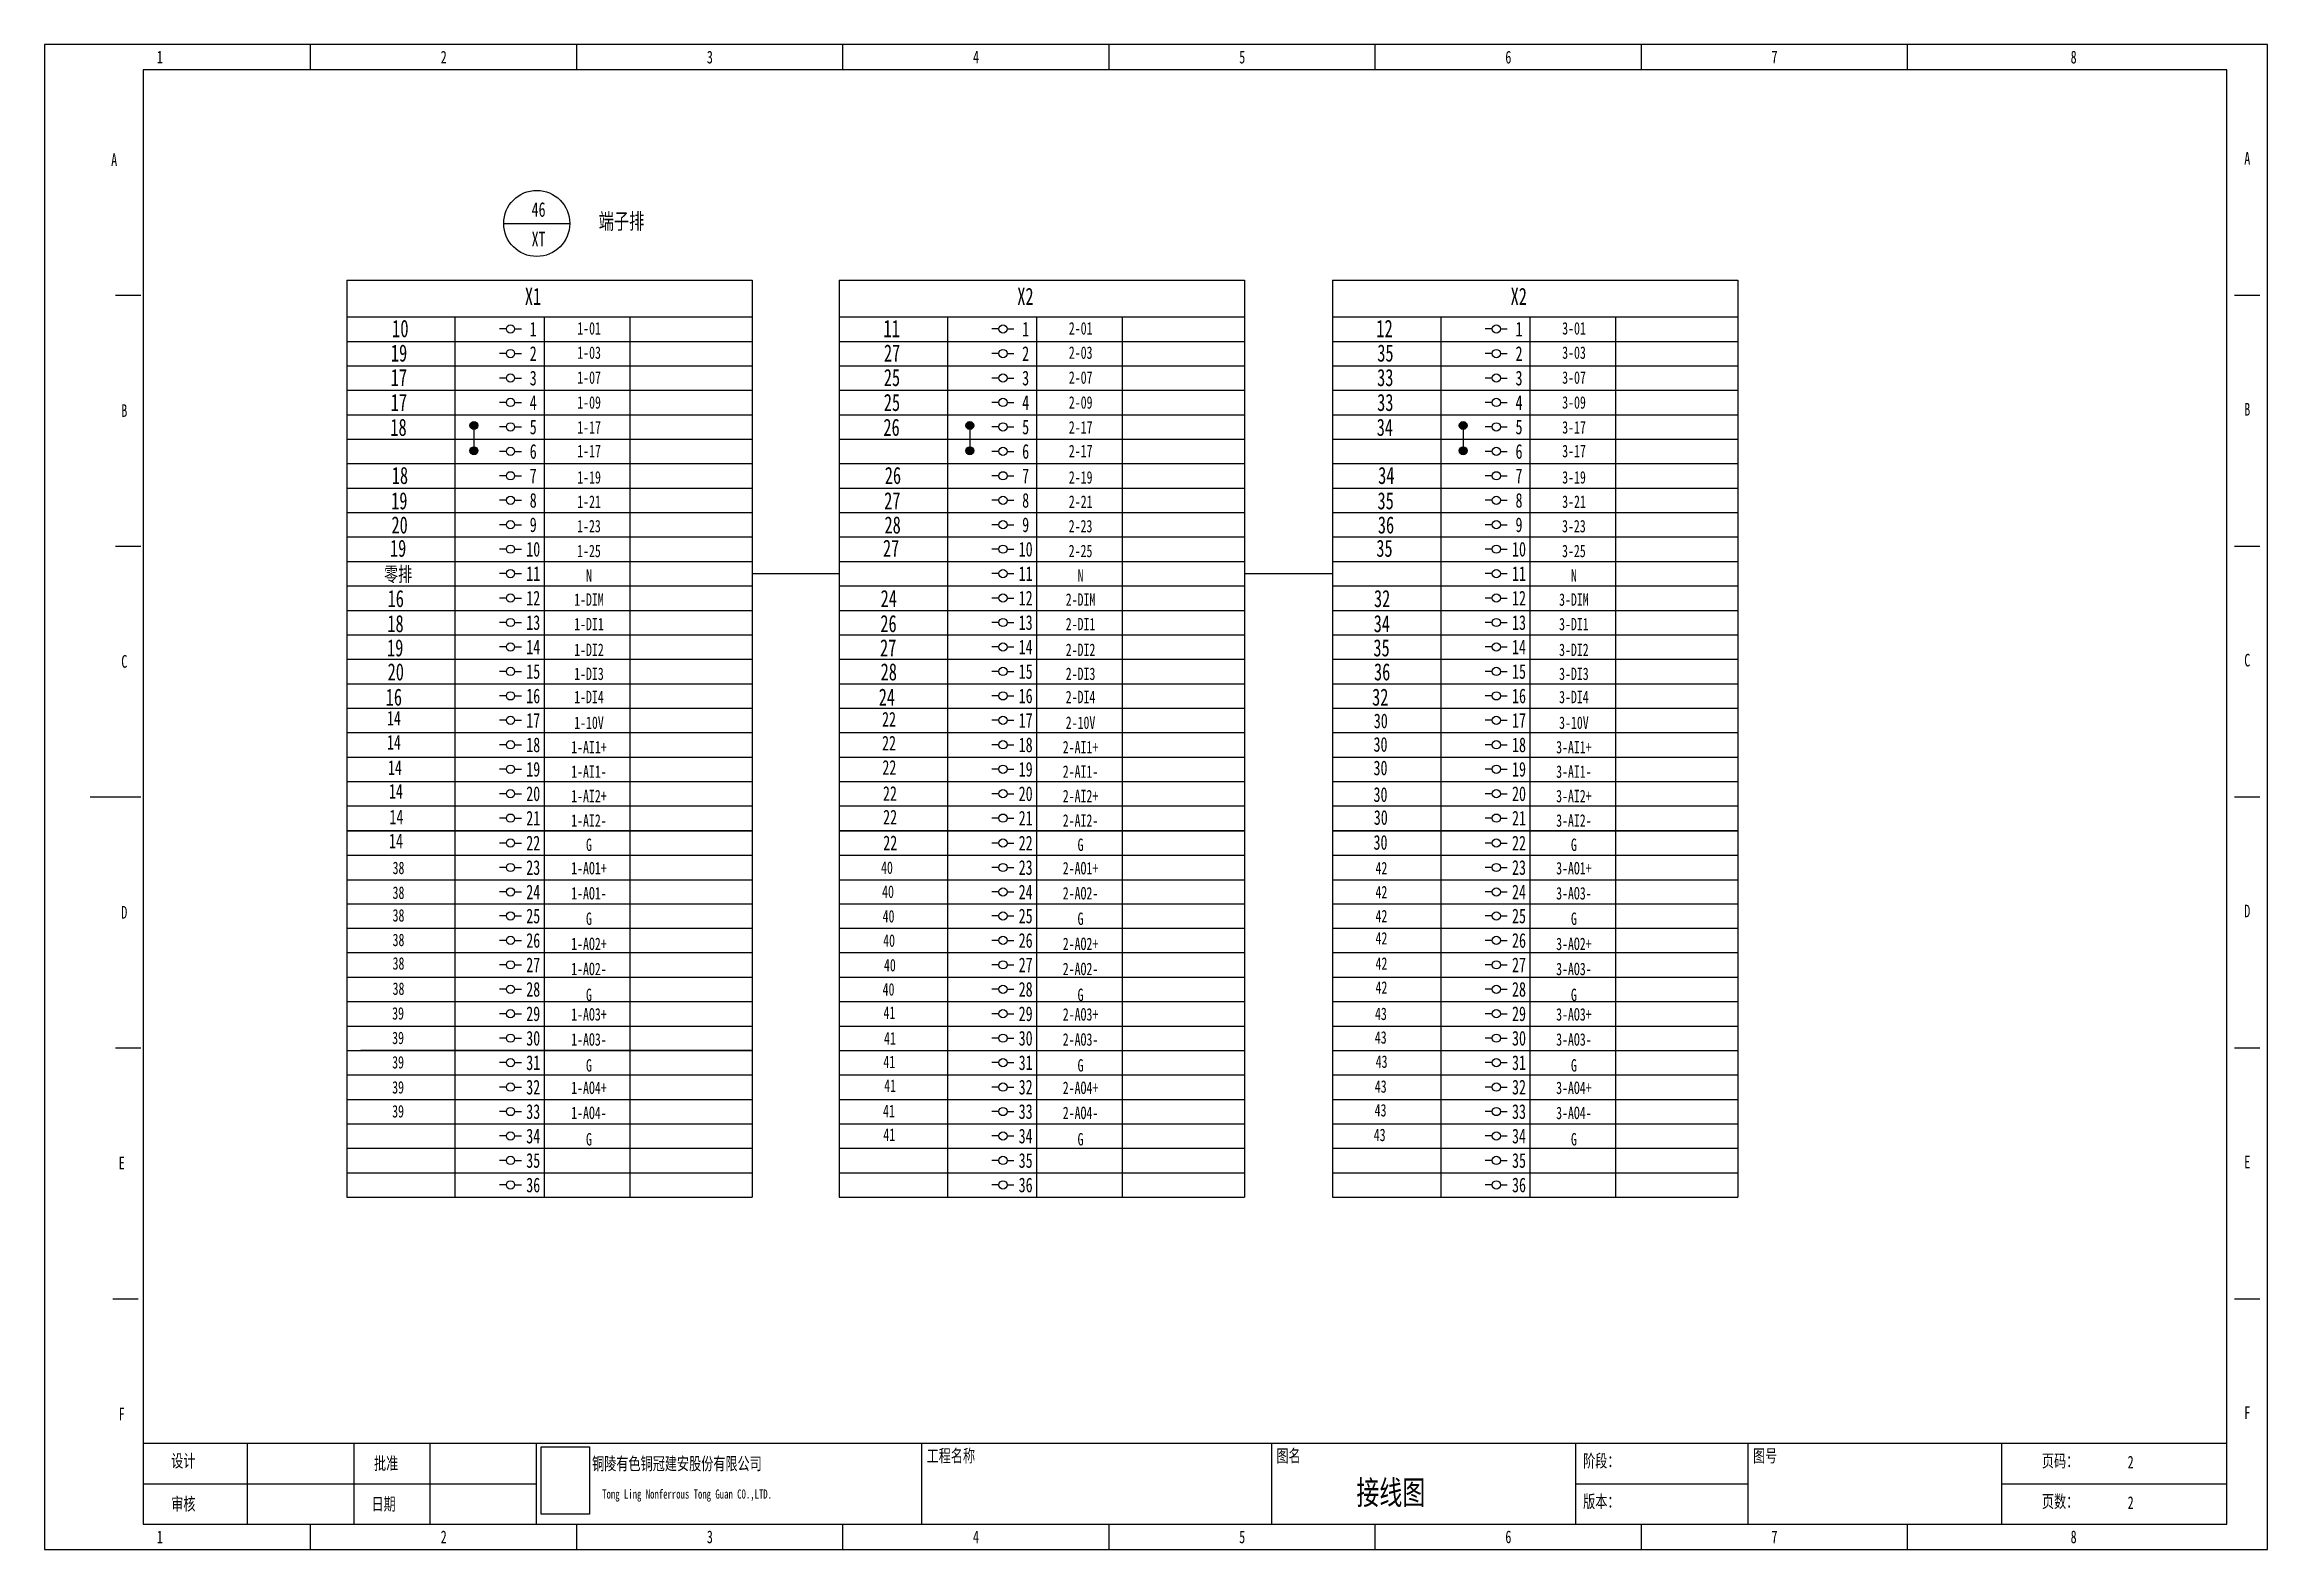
# Model space of a CAD drawing. Header units: millimetres. Extents: x 401220 to 2750366, y -101310 to 943175.
# Drawn here: x 1317985 to 1382618, y 390497 to 434274 of the extents above; entities that cross this region are included whole.
import ezdxf
from ezdxf.enums import TextEntityAlignment as Align

# ---------------------------------------------------------------- set-up
doc = ezdxf.new("R2010")
doc.units = ezdxf.units.MM
doc.styles.add('IDQSTYLE', font='NSimSun.ttf', dxfattribs={"width": 0.7})
picture_1 = doc.add_image_def('image1.png', size_in_pixel=(137, 191))

msp = doc.modelspace()

# ---------------------------------------------------------------- texts
at = {"style": 'IDQSTYLE', "width": 0.7}
for s, p in [('1', (1321338.5, 433610.4)), ('2', (1329592.7, 433610.4)), ('3', (1337331, 433610.4)), ('4', (1345069.3, 433610.4)), ('5', (1352807.6, 433610.4)), ('6', (1360545.9, 433610.4)), ('7', (1368284.2, 433610.4)), ('8', (1376980.5, 433610.4)), ('A', (1320012, 430625.6)), ('A', (1382028.9, 430662.5)), ('B', (1320306.8, 423329.5)), ('B', (1382028.9, 423366.4)), ('C', (1320306.8, 416033.4)), ('C', (1382028.9, 416070.3)), ('D', (1320306.8, 408737.3)), ('D', (1382028.9, 408774.2)), ('E', (1320233.1, 401441.2)), ('E', (1382028.9, 401478)), ('F', (1320233.1, 394145.1)), ('F', (1382028.9, 394181.9)), ('1', (1321338.5, 390570.7)), ('2', (1329592.7, 390570.7)), ('3', (1337331, 390570.7)), ('4', (1345069.3, 390570.7)), ('5', (1352807.6, 390570.7)), ('6', (1360545.9, 390570.7)), ('7', (1368284.2, 390570.7)), ('8', (1376980.5, 390570.7))]:
    msp.add_text(s, height=369.2, dxfattribs=at).set_placement(p, align=Align.BOTTOM_CENTER)
for s, height, p in [('46', 425.55, (1332351.3, 429474.2)), ('XT', 425.55, (1332351.3, 428610.8)), ('X1', 497.82, (1332188.7, 426947.8)), ('X2', 497.82, (1346505.7, 426947.8)), ('X2', 497.82, (1360849.2, 426947.8)), ('10', 506.77, (1328330.3, 426012.2)), ('1', 426.7, (1332195.4, 425993)), ('@N421', 0.142, (1332514.7, 425993)), ('1-01', 361.46, (1333819.9, 426017.1)), ('11', 506.77, (1342616.7, 426012.2)), ('1', 426.7, (1346512.4, 425993)), ('@N421', 0.142, (1346831.7, 425993)), ('2-01', 361.46, (1348112.1, 426017.1)), ('12', 506.77, (1356945, 426012.2)), ('1', 426.7, (1360856, 425993)), ('@N421', 0.142, (1361175.3, 425993)), ('3-01', 361.46, (1362455.6, 426017.1)), ('19', 497.82, (1328294.8, 425298.4)), ('2', 426.7, (1332195.4, 425281.9)), ('1-03', 361.46, (1333819.9, 425310.3)), ('27', 497.82, (1342628.7, 425298.4)), ('2', 426.7, (1346512.4, 425281.9)), ('2-03', 361.46, (1348112.1, 425310.3)), ('35', 497.82, (1356972.2, 425298.4)), ('2', 426.7, (1360856, 425281.9)), ('3-03', 361.46, (1362455.6, 425310.3)), ('17', 497.82, (1328290.9, 424585.9)), ('3', 426.7, (1332195.4, 424570.7)), ('1-07', 361.46, (1333819.9, 424585.8)), ('25', 497.82, (1342624.8, 424585.9)), ('3', 426.7, (1346512.4, 424570.7)), ('2-07', 361.46, (1348112.1, 424585.8)), ('33', 497.82, (1356968.3, 424585.9)), ('3', 426.7, (1360856, 424570.7)), ('3-07', 361.46, (1362455.6, 424585.8)), ('17', 497.82, (1328290.9, 423861.3)), ('4', 426.7, (1332195.4, 423859.5)), ('1-09', 361.46, (1333819.9, 423861.2)), ('25', 497.82, (1342624.8, 423861.3)), ('4', 426.7, (1346512.4, 423859.5)), ('2-09', 361.46, (1348112.1, 423861.2)), ('33', 497.82, (1356968.3, 423861.3)), ('4', 426.7, (1360856, 423859.5)), ('3-09', 361.46, (1362455.6, 423861.2)), ('18', 497.82, (1328279.3, 423138.6)), ('5', 426.7, (1332195.4, 423148.7)), ('26', 497.82, (1342613.2, 423138.6)), ('5', 426.7, (1346512.4, 423148.7)), ('34', 497.82, (1356956.7, 423138.6)), ('5', 426.7, (1360856, 423148.7)), ('1-17', 361.46, (1333819.9, 423136.7)), ('2-17', 361.46, (1348112.1, 423136.7)), ('3-17', 361.46, (1362455.6, 423136.7)), ('6', 426.7, (1332195.4, 422437.5)), ('@N421', 0.142, (1332514.7, 422437.2)), ('1-17', 361.46, (1333819.9, 422448.5)), ('6', 426.7, (1346512.4, 422437.5)), ('@N421', 0.142, (1346831.7, 422437.2)), ('2-17', 361.46, (1348112.1, 422448.5)), ('6', 426.7, (1360856, 422437.5)), ('@N421', 0.142, (1361175.3, 422437.2)), ('3-17', 361.46, (1362455.6, 422448.5)), ('18', 497.82, (1328320.1, 421738.1)), ('7', 426.7, (1332195.4, 421726)), ('1-19', 361.46, (1333819.9, 421682.8)), ('26', 497.82, (1342654, 421738.1)), ('7', 426.7, (1346512.4, 421726)), ('2-19', 361.46, (1348112.1, 421682.8)), ('34', 497.82, (1356997.6, 421738.1)), ('7', 426.7, (1360856, 421726)), ('3-19', 361.46, (1362455.6, 421682.8)), ('19', 497.82, (1328301.5, 421001.3)), ('8', 426.7, (1332195.4, 421014.8)), ('1-21', 361.46, (1333819.9, 420975.9)), ('27', 497.82, (1342635.4, 421001.3)), ('8', 426.7, (1346512.4, 421014.8)), ('2-21', 361.46, (1348112.1, 420975.9)), ('35', 497.82, (1356979, 421001.3)), ('8', 426.7, (1360856, 421014.8)), ('3-21', 361.46, (1362455.6, 420975.9)), ('20', 497.82, (1328311.1, 420298.7)), ('9', 426.7, (1332195.4, 420303.7)), ('1-23', 361.46, (1333815.7, 420264.2)), ('28', 497.82, (1342645.1, 420298.7)), ('9', 426.7, (1346512.4, 420303.7)), ('2-23', 361.46, (1348107.9, 420264.2)), ('36', 497.82, (1356988.6, 420298.7)), ('9', 426.7, (1360856, 420303.7)), ('3-23', 361.46, (1362451.4, 420264.2)), ('19', 497.82, (1328267.3, 419620.3)), ('10', 426.7, (1332195.4, 419592.8)), ('1-25', 361.46, (1333815.7, 419542.8)), ('27', 497.82, (1342601.2, 419620.3)), ('10', 426.7, (1346512.4, 419592.8)), ('2-25', 361.46, (1348107.9, 419542.8)), ('35', 497.82, (1356944.7, 419620.3)), ('10', 426.7, (1360856, 419592.8)), ('3-25', 361.46, (1362451.4, 419542.8)), ('零排', 425.55, (1328267.3, 418865.1)), ('11', 426.7, (1332195.4, 418881.6)), ('@N421', 0.142, (1332514.7, 418881.3)), ('N', 361.5, (1333815.7, 418830.5)), ('11', 426.7, (1346512.4, 418881.6)), ('@N421', 0.142, (1346831.7, 418881.3)), ('N', 361.5, (1348107.9, 418830.5)), ('11', 426.7, (1360856, 418881.6)), ('@N421', 0.142, (1361175.3, 418881.3)), ('N', 361.5, (1362451.4, 418830.5)), ('16', 497.82, (1328198.7, 418157.5)), ('12', 426.7, (1332195.4, 418170.2)), ('1-DIM', 361.46, (1333815.7, 418127.4)), ('24', 497.82, (1342532.7, 418157.5)), ('12', 426.7, (1346512.4, 418170.2)), ('2-DIM', 361.46, (1348107.9, 418127.4)), ('32', 497.82, (1356876.2, 418157.5)), ('12', 426.7, (1360856, 418170.2)), ('3-DIM', 361.46, (1362451.4, 418127.4)), ('18', 497.82, (1328191.4, 417429.4)), ('13', 426.7, (1332195.4, 417459)), ('1-DI1', 361.46, (1333815.7, 417415.1)), ('26', 497.82, (1342525.3, 417429.4)), ('13', 426.7, (1346512.4, 417459)), ('2-DI1', 361.46, (1348107.9, 417415.1)), ('34', 497.82, (1356868.9, 417429.4)), ('13', 426.7, (1360856, 417459)), ('3-DI1', 361.46, (1362451.4, 417415.1)), ('19', 497.82, (1328181.9, 416724.6)), ('14', 426.7, (1332195.4, 416747.8)), ('27', 497.82, (1342515.8, 416724.6)), ('14', 426.7, (1346512.4, 416747.8)), ('35', 497.82, (1356859.3, 416724.6)), ('14', 426.7, (1360856, 416747.8)), ('20', 497.82, (1328199.3, 416026.1)), ('15', 426.7, (1332195.4, 416037)), ('1-DI2', 361.46, (1333815.7, 416666.3)), ('28', 497.82, (1342533.3, 416026.1)), ('15', 426.7, (1346512.4, 416037)), ('2-DI2', 361.46, (1348107.9, 416666.3)), ('36', 497.82, (1356876.8, 416026.1)), ('15', 426.7, (1360856, 416037)), ('3-DI2', 361.46, (1362451.4, 416666.3)), ('1-DI3', 361.46, (1333815.7, 415968.9)), ('2-DI3', 361.46, (1348107.9, 415968.9)), ('3-DI3', 361.46, (1362451.4, 415968.9)), ('16', 496.08, (1328144.6, 415291.3)), ('16', 426.7, (1332195.4, 415325.8)), ('1-DI4', 361.46, (1333815.7, 415293.9)), ('24', 496.08, (1342478.5, 415291.3)), ('16', 426.7, (1346512.4, 415325.8)), ('2-DI4', 361.46, (1348107.9, 415293.9)), ('32', 496.08, (1356822, 415291.3)), ('16', 426.7, (1360856, 415325.8)), ('3-DI4', 361.46, (1362451.4, 415293.9)), ('14', 426.23, (1328147.1, 414679.4)), ('17', 426.7, (1332195.4, 414614.6)), ('1-10V', 361.46, (1333815.7, 414546.6)), ('22', 426.23, (1342540, 414646.8)), ('17', 426.7, (1346512.4, 414614.6)), ('2-10V', 361.46, (1348107.9, 414546.6)), ('30', 426.23, (1356837.4, 414599.4)), ('17', 426.7, (1360856, 414614.6)), ('3-10V', 361.46, (1362451.4, 414546.6)), ('14', 426.23, (1328147.1, 413976.6)), ('18', 426.7, (1332195.4, 413903.4)), ('1-AI1+', 361.46, (1333815.7, 413835.4)), ('22', 426.23, (1342540, 413952.9)), ('18', 426.7, (1346512.4, 413903.4)), ('2-AI1+', 361.46, (1348107.9, 413835.4)), ('30', 426.23, (1356829.2, 413915.7)), ('18', 426.7, (1360856, 413903.4)), ('3-AI1+', 361.46, (1362451.4, 413835.4)), ('14', 426.23, (1328175.2, 413240.2)), ('19', 426.7, (1332195.4, 413192.3)), ('1-AI1-', 361.46, (1333815.7, 413124.2)), ('22', 426.23, (1342549.3, 413245)), ('19', 426.7, (1346512.4, 413192.3)), ('2-AI1-', 361.46, (1348107.9, 413124.2)), ('30', 426.23, (1356829.2, 413232)), ('19', 426.7, (1360856, 413192.3)), ('3-AI1-', 361.46, (1362451.4, 413124.2)), ('14', 426.23, (1328203.7, 412553.1)), ('20', 426.7, (1332195.4, 412481.1)), ('1-AI2+', 361.46, (1333815.7, 412413.1)), ('22', 426.23, (1342566.2, 412487.1)), ('20', 426.7, (1346512.4, 412481.1)), ('2-AI2+', 361.46, (1348107.9, 412413.1)), ('30', 426.23, (1356829.2, 412457.6)), ('20', 426.7, (1360856, 412481.1)), ('3-AI2+', 361.46, (1362451.4, 412413.1)), ('14', 426.23, (1328219.1, 411805.4)), ('21', 426.7, (1332195.4, 411769.9)), ('1-AI2-', 361.46, (1333815.7, 411701.9)), ('22', 426.23, (1342571.5, 411802)), ('21', 426.7, (1346512.4, 411769.9)), ('2-AI2-', 361.46, (1348107.9, 411701.9)), ('30', 426.23, (1356837.4, 411790.4)), ('21', 426.7, (1360856, 411769.9)), ('3-AI2-', 361.46, (1362451.4, 411701.9)), ('14', 426.23, (1328207.8, 411107.3)), ('22', 426.7, (1332195.4, 411045.7)), ('G', 361.5, (1333815.7, 410996.3)), ('22', 426.23, (1342575.5, 411052)), ('22', 426.7, (1346512.4, 411045.7)), ('G', 361.5, (1348107.9, 410996.3)), ('30', 426.23, (1356829.2, 411065.5)), ('22', 426.7, (1360856, 411045.7)), ('G', 361.5, (1362451.4, 410996.3)), ('38', 361.72, (1328278.7, 410324.4)), ('23', 426.7, (1332195.4, 410334.5)), ('1-AO1+', 361.46, (1333815.7, 410315.1)), ('40', 361.72, (1342480, 410331.3)), ('23', 426.7, (1346512.4, 410334.5)), ('2-AO1+', 361.46, (1348107.9, 410315.1)), ('42', 361.72, (1356855.8, 410317.9)), ('23', 426.7, (1360856, 410334.5)), ('3-AO1+', 361.46, (1362451.4, 410315.1)), ('38', 361.72, (1328278.7, 409602.1)), ('24', 426.7, (1332195.4, 409623.3)), ('40', 361.72, (1342510.8, 409632)), ('24', 426.7, (1346512.4, 409623.3)), ('42', 361.72, (1356855.8, 409620.4)), ('24', 426.7, (1360856, 409623.3)), ('25', 426.7, (1332195.4, 408925.3)), ('1-AO1-', 361.46, (1333815.7, 409585.2)), ('25', 426.7, (1346512.4, 408925.3)), ('2-AO2-', 361.46, (1348107.9, 409585.2)), ('25', 426.7, (1360856, 408925.3)), ('3-AO3-', 361.46, (1362451.4, 409585.2)), ('38', 361.72, (1328278.7, 408944)), ('G', 361.5, (1333815.7, 408845)), ('40', 361.72, (1342526.1, 408917.3)), ('G', 361.5, (1348107.9, 408845)), ('42', 361.72, (1356855.8, 408923)), ('G', 361.5, (1362451.4, 408845)), ('38', 361.72, (1328278.7, 408229.7)), ('26', 426.7, (1332195.4, 408214.1)), ('1-AO2+', 361.46, (1333815.7, 408114.2)), ('40', 361.72, (1342541.5, 408210.3)), ('26', 426.7, (1346512.4, 408214.1)), ('2-AO2+', 361.46, (1348107.9, 408114.2)), ('42', 361.72, (1356855.8, 408276.3)), ('26', 426.7, (1360856, 408214.1)), ('3-AO2+', 361.46, (1362451.4, 408114.2)), ('38', 361.72, (1328278.7, 407545.3)), ('27', 426.7, (1332195.4, 407502.9)), ('1-AO2-', 361.46, (1333815.7, 407384.3)), ('40', 361.72, (1342564.6, 407495.6)), ('27', 426.7, (1346512.4, 407502.9)), ('2-AO2-', 361.46, (1348107.9, 407384.3)), ('42', 361.72, (1356855.8, 407540.9)), ('27', 426.7, (1360856, 407502.9)), ('3-AO3-', 361.46, (1362451.4, 407384.3)), ('38', 361.72, (1328278.7, 406812)), ('28', 426.7, (1332195.4, 406791.8)), ('G', 361.5, (1333815.7, 406631)), ('40', 361.72, (1342526.2, 406791.9)), ('28', 426.7, (1346512.4, 406791.8)), ('G', 361.5, (1348107.9, 406631)), ('42', 361.72, (1356855.8, 406844)), ('28', 426.7, (1360856, 406791.8)), ('G', 361.5, (1362451.4, 406631)), ('39', 361.72, (1328266.3, 406092.2)), ('29', 426.7, (1332195.4, 406080.6)), ('1-AO3+', 361.46, (1333815.7, 406063.2)), ('41', 361.72, (1342550.9, 406112.2)), ('29', 426.7, (1346512.4, 406080.6)), ('2-AO3+', 361.46, (1348107.9, 406063.2)), ('43', 361.72, (1356840.5, 406079.9)), ('29', 426.7, (1360856, 406080.6)), ('3-AO3+', 361.46, (1362451.4, 406063.2)), ('39', 361.72, (1328266.3, 405380)), ('30', 426.7, (1332195.4, 405369.4)), ('1-AO3-', 361.46, (1333815.7, 405333.3)), ('41', 361.72, (1342565.5, 405365.3)), ('30', 426.7, (1346512.4, 405369.4)), ('2-AO3-', 361.46, (1348107.9, 405333.3)), ('43', 361.72, (1356835.5, 405394.3)), ('30', 426.7, (1360856, 405369.4)), ('3-AO3-', 361.46, (1362451.4, 405333.3)), ('39', 361.72, (1328266.3, 404670.5)), ('31', 426.7, (1332195.4, 404658.2)), ('G', 361.5, (1333815.7, 404580)), ('41', 361.72, (1342546.2, 404679.3)), ('31', 426.7, (1346512.4, 404658.2)), ('G', 361.5, (1348107.9, 404580)), ('43', 361.72, (1356860.7, 404688.5)), ('31', 426.7, (1360856, 404658.2)), ('G', 361.5, (1362451.4, 404580)), ('39', 361.72, (1328266.3, 403941.4)), ('32', 426.7, (1332195.4, 403947.1)), ('1-AO4+', 361.46, (1333815.7, 403927.3)), ('41', 361.72, (1342570.4, 403990.5)), ('32', 426.7, (1346512.4, 403947.1)), ('2-AO4+', 361.46, (1348107.9, 403927.3)), ('43', 361.72, (1356835.5, 403966.2)), ('32', 426.7, (1360856, 403947.1)), ('3-AO4+', 361.46, (1362451.4, 403927.3)), ('39', 361.72, (1328266.3, 403244.5)), ('33', 426.7, (1332195.4, 403235.9)), ('1-AO4-', 361.46, (1333815.7, 403197.4)), ('41', 361.72, (1342536.4, 403252.1)), ('33', 426.7, (1346512.4, 403235.9)), ('2-AO4-', 361.46, (1348107.9, 403197.4)), ('43', 361.72, (1356830.4, 403275.5)), ('33', 426.7, (1360856, 403235.9)), ('3-AO4-', 361.46, (1362451.4, 403197.4)), ('34', 426.7, (1332195.4, 402524.7)), ('41', 361.72, (1342546.2, 402564.6)), ('34', 426.7, (1346512.4, 402524.7)), ('43', 361.72, (1356805.2, 402558.3)), ('34', 426.7, (1360856, 402524.7)), ('35', 426.7, (1332195.4, 401813.6)), ('G', 361.5, (1333815.7, 402431)), ('35', 426.7, (1346512.4, 401813.6)), ('G', 361.5, (1348107.9, 402431)), ('35', 426.7, (1360856, 401813.6)), ('G', 361.5, (1362451.4, 402431)), ('36', 426.7, (1332195.4, 401102.4)), ('36', 426.7, (1346512.4, 401102.4)), ('36', 426.7, (1360856, 401102.4))]:
    msp.add_text(s, height=height, dxfattribs=at).set_placement(p, align=Align.MIDDLE_CENTER)
at = {"ltscale": 0.8, "style": 'IDQSTYLE', "width": 0.7}
msp.add_text('端子排', height=462.33, dxfattribs=at).set_placement((1334761.8, 429133.5), align=Align.MIDDLE_CENTER)
at = {"style": 'IDQSTYLE', "width": 0.7}
for s, p in [('设计', (1321670.2, 392781.7)), ('批准', (1327566, 392708)), ('工程名称', (1343632.2, 392929.1)), ('图名', (1353802.5, 392929.1)), ('阶段：', (1362720, 392781.7)), ('图号', (1367657.7, 392929.1)), ('页码：', (1376059.3, 392781.7)), ('审核', (1321670.2, 391528.8)), ('日期', (1327492.3, 391528.8)), ('版本：', (1362720, 391602.5)), ('页数：', (1376059.3, 391602.5))]:
    msp.add_text(s, height=369.23, dxfattribs=at).set_placement(p, align=Align.BOTTOM_LEFT)
for s, height, p in [('铜陵有色铜冠建安股份有限公司', 369.227, (1333905.6, 393181.8)), ('Tong Ling Nonferrous Tong Guan CO.,LTD.', 265.844, (1334200.4, 392244.4))]:
    msp.add_text(s, height=height, dxfattribs=at).set_placement(p, align=Align.TOP_LEFT)
for s, height, p in [('2', 369.2, (1378638.7, 392855.4)), ('接线图', 697.84, (1357128.4, 391807.6)), ('2', 369.2, (1378638.7, 391676.2))]:
    msp.add_text(s, height=height, dxfattribs=at).set_placement(p, align=Align.CENTER)

# ---------------------------------------------------------------- hatches: boundary and pattern name
h = msp.add_hatch(color=256)
h.dxf.hatch_style = 1
h.paths.add_polyline_path([(1330587.3, 423190.2, 1), (1330356.3, 423190.2, 1)])
h = msp.add_hatch(color=256)
h.dxf.hatch_style = 1
h.paths.add_polyline_path([(1345004.3, 423190.2, 1), (1344773.3, 423190.2, 1)])
h = msp.add_hatch(color=256)
h.dxf.hatch_style = 1
h.paths.add_polyline_path([(1359347.8, 423190.2, 1), (1359116.8, 423190.2, 1)])
h = msp.add_hatch(color=256)
h.dxf.hatch_style = 1
h.paths.add_polyline_path([(1330587.3, 422455.2, 1), (1330356.3, 422455.2, 1)])
h = msp.add_hatch(color=256)
h.dxf.hatch_style = 1
h.paths.add_polyline_path([(1345004.3, 422455.2, 1), (1344773.3, 422455.2, 1)])
h = msp.add_hatch(color=256)
h.dxf.hatch_style = 1
h.paths.add_polyline_path([(1359347.8, 422455.2, 1), (1359116.8, 422455.2, 1)])

# ---------------------------------------------------------------- linework, layer by layer
at = {"ltscale": 4}
for p, q in [((1325723.6, 433536.7), (1325723.6, 434273.7)), ((1333461.8, 433536.7), (1333461.8, 434273.7)), ((1341200.1, 433536.7), (1341200.1, 434273.7)), ((1348938.4, 433536.7), (1348938.4, 434273.7)), ((1356676.7, 433536.7), (1356676.7, 434273.7)), ((1364415, 433536.7), (1364415, 434273.7)), ((1372153.3, 433536.7), (1372153.3, 434273.7)), ((1320048.8, 426977.6), (1320785.8, 426977.6)), ((1381660.4, 426977.6), (1382397.3, 426977.6)), ((1331415.3, 425999), (1331215.3, 425999)), ((1331655.2, 425999), (1331855.1, 425999)), ((1345732.3, 425999), (1345532.4, 425999)), ((1345972.2, 425999), (1346172.1, 425999)), ((1360075.8, 425999), (1359875.9, 425999)), ((1360315.7, 425999), (1360515.7, 425999)), ((1331415.3, 425283.4), (1331215.3, 425283.4)), ((1331655.2, 425283.4), (1331855.1, 425283.4)), ((1345732.3, 425283.4), (1345532.4, 425283.4)), ((1345972.2, 425283.4), (1346172.1, 425283.4)), ((1360075.8, 425283.4), (1359875.9, 425283.4)), ((1360315.7, 425283.4), (1360515.7, 425283.4)), ((1331415.3, 424571.9), (1331215.3, 424571.9)), ((1331655.2, 424571.9), (1331855.1, 424571.9)), ((1345732.3, 424571.9), (1345532.4, 424571.9)), ((1345972.2, 424571.9), (1346172.1, 424571.9)), ((1360075.8, 424571.9), (1359875.9, 424571.9)), ((1360315.7, 424571.9), (1360515.7, 424571.9)), ((1331415.3, 423860.8), (1331215.3, 423860.8)), ((1331655.2, 423860.8), (1331855.1, 423860.8)), ((1345732.3, 423860.8), (1345532.4, 423860.8)), ((1345972.2, 423860.8), (1346172.1, 423860.8)), ((1360075.8, 423860.8), (1359875.9, 423860.8)), ((1360315.7, 423860.8), (1360515.7, 423860.8)), ((1331415.3, 423149.6), (1331215.3, 423149.6)), ((1331655.2, 423149.6), (1331855.1, 423149.6)), ((1345732.3, 423149.6), (1345532.4, 423149.6)), ((1345972.2, 423149.6), (1346172.1, 423149.6)), ((1360075.8, 423149.6), (1359875.9, 423149.6)), ((1360315.7, 423149.6), (1360515.7, 423149.6)), ((1331415.3, 422438.7), (1331215.3, 422438.7)), ((1331655.2, 422438.7), (1331855.1, 422438.7)), ((1345732.3, 422438.7), (1345532.4, 422438.7)), ((1345972.2, 422438.7), (1346172.1, 422438.7)), ((1360075.8, 422438.7), (1359875.9, 422438.7)), ((1360315.7, 422438.7), (1360515.7, 422438.7)), ((1331415.3, 421727.6), (1331215.3, 421727.6)), ((1331655.2, 421727.6), (1331855.1, 421727.6)), ((1345732.3, 421727.6), (1345532.4, 421727.6)), ((1345972.2, 421727.6), (1346172.1, 421727.6)), ((1360075.8, 421727.6), (1359875.9, 421727.6)), ((1360315.7, 421727.6), (1360515.7, 421727.6)), ((1331415.3, 421016.1), (1331215.3, 421016.1)), ((1331655.2, 421016.1), (1331855.1, 421016.1)), ((1345732.3, 421016.1), (1345532.4, 421016.1)), ((1345972.2, 421016.1), (1346172.1, 421016.1)), ((1360075.8, 421016.1), (1359875.9, 421016.1)), ((1360315.7, 421016.1), (1360515.7, 421016.1)), ((1331415.3, 420304.9), (1331215.3, 420304.9)), ((1331655.2, 420304.9), (1331855.1, 420304.9)), ((1345732.3, 420304.9), (1345532.4, 420304.9)), ((1345972.2, 420304.9), (1346172.1, 420304.9)), ((1360075.8, 420304.9), (1359875.9, 420304.9)), ((1360315.7, 420304.9), (1360515.7, 420304.9)), ((1320048.8, 419681.5), (1320785.8, 419681.5)), ((1331415.3, 419593.8), (1331215.3, 419593.8)), ((1331655.2, 419593.8), (1331855.1, 419593.8)), ((1345732.3, 419593.8), (1345532.4, 419593.8)), ((1345972.2, 419593.8), (1346172.1, 419593.8)), ((1360075.8, 419593.8), (1359875.9, 419593.8)), ((1360315.7, 419593.8), (1360515.7, 419593.8)), ((1381660.4, 419681.5), (1382397.3, 419681.5)), ((1331415.3, 418882.9), (1331215.3, 418882.9)), ((1331655.2, 418882.9), (1331855.1, 418882.9)), ((1345732.3, 418882.9), (1345532.4, 418882.9)), ((1345972.2, 418882.9), (1346172.1, 418882.9)), ((1360075.8, 418882.9), (1359875.9, 418882.9)), ((1360315.7, 418882.9), (1360515.7, 418882.9)), ((1331415.3, 418171.7), (1331215.3, 418171.7)), ((1331655.2, 418171.7), (1331855.1, 418171.7)), ((1345732.3, 418171.7), (1345532.4, 418171.7)), ((1345972.2, 418171.7), (1346172.1, 418171.7)), ((1360075.8, 418171.7), (1359875.9, 418171.7)), ((1360315.7, 418171.7), (1360515.7, 418171.7)), ((1331415.3, 417460.2), (1331215.3, 417460.2)), ((1331655.2, 417460.2), (1331855.1, 417460.2)), ((1345732.3, 417460.2), (1345532.4, 417460.2)), ((1345972.2, 417460.2), (1346172.1, 417460.2)), ((1360075.8, 417460.2), (1359875.9, 417460.2)), ((1360315.7, 417460.2), (1360515.7, 417460.2)), ((1331415.3, 416749.1), (1331215.3, 416749.1)), ((1331655.2, 416749.1), (1331855.1, 416749.1)), ((1345732.3, 416749.1), (1345532.4, 416749.1)), ((1345972.2, 416749.1), (1346172.1, 416749.1)), ((1360075.8, 416749.1), (1359875.9, 416749.1)), ((1360315.7, 416749.1), (1360515.7, 416749.1)), ((1331415.3, 416037.9), (1331215.3, 416037.9)), ((1331655.2, 416037.9), (1331855.1, 416037.9)), ((1345732.3, 416037.9), (1345532.4, 416037.9)), ((1345972.2, 416037.9), (1346172.1, 416037.9)), ((1360075.8, 416037.9), (1359875.9, 416037.9)), ((1360315.7, 416037.9), (1360515.7, 416037.9)), ((1331415.3, 415326.7), (1331215.3, 415326.7)), ((1331655.2, 415326.7), (1331855.1, 415326.7)), ((1345732.3, 415326.7), (1345532.4, 415326.7)), ((1345972.2, 415326.7), (1346172.1, 415326.7)), ((1360075.8, 415326.7), (1359875.9, 415326.7)), ((1360315.7, 415326.7), (1360515.7, 415326.7)), ((1331415.3, 414615.6), (1331215.3, 414615.6)), ((1331655.2, 414615.6), (1331855.1, 414615.6)), ((1345732.3, 414615.6), (1345532.4, 414615.6)), ((1345972.2, 414615.6), (1346172.1, 414615.6)), ((1360075.8, 414615.6), (1359875.9, 414615.6)), ((1360315.7, 414615.6), (1360515.7, 414615.6)), ((1331415.3, 413904.4), (1331215.3, 413904.4)), ((1331655.2, 413904.4), (1331855.1, 413904.4)), ((1345732.3, 413904.4), (1345532.4, 413904.4)), ((1345972.2, 413904.4), (1346172.1, 413904.4)), ((1360075.8, 413904.4), (1359875.9, 413904.4)), ((1360315.7, 413904.4), (1360515.7, 413904.4)), ((1331415.3, 413193.2), (1331215.3, 413193.2)), ((1331655.2, 413193.2), (1331855.1, 413193.2)), ((1345732.3, 413193.2), (1345532.4, 413193.2)), ((1345972.2, 413193.2), (1346172.1, 413193.2)), ((1360075.8, 413193.2), (1359875.9, 413193.2)), ((1360315.7, 413193.2), (1360515.7, 413193.2)), ((1319311.8, 412385.4), (1320785.8, 412385.4)), ((1331415.3, 412482.1), (1331215.3, 412482.1)), ((1331655.2, 412482.1), (1331855.1, 412482.1)), ((1345732.3, 412482.1), (1345532.4, 412482.1)), ((1345972.2, 412482.1), (1346172.1, 412482.1)), ((1360075.8, 412482.1), (1359875.9, 412482.1)), ((1360315.7, 412482.1), (1360515.7, 412482.1)), ((1381660.4, 412385.4), (1382397.3, 412385.4)), ((1331415.3, 411770.9), (1331215.3, 411770.9)), ((1331655.2, 411770.9), (1331855.1, 411770.9)), ((1345732.3, 411770.9), (1345532.4, 411770.9)), ((1345972.2, 411770.9), (1346172.1, 411770.9)), ((1360075.8, 411770.9), (1359875.9, 411770.9)), ((1360315.7, 411770.9), (1360515.7, 411770.9)), ((1331415.3, 411046.6), (1331215.3, 411046.6)), ((1331655.2, 411046.6), (1331855.1, 411046.6)), ((1345732.3, 411046.6), (1345532.4, 411046.6)), ((1345972.2, 411046.6), (1346172.1, 411046.6)), ((1360075.8, 411046.6), (1359875.9, 411046.6)), ((1360315.7, 411046.6), (1360515.7, 411046.6)), ((1331415.3, 410335.5), (1331215.3, 410335.5)), ((1331655.2, 410335.5), (1331855.1, 410335.5)), ((1345732.3, 410335.5), (1345532.4, 410335.5)), ((1345972.2, 410335.5), (1346172.1, 410335.5)), ((1360075.8, 410335.5), (1359875.9, 410335.5)), ((1360315.7, 410335.5), (1360515.7, 410335.5)), ((1331415.3, 409624.3), (1331215.3, 409624.3)), ((1331655.2, 409624.3), (1331855.1, 409624.3)), ((1345732.3, 409624.3), (1345532.4, 409624.3)), ((1345972.2, 409624.3), (1346172.1, 409624.3)), ((1360075.8, 409624.3), (1359875.9, 409624.3)), ((1360315.7, 409624.3), (1360515.7, 409624.3)), ((1331415.3, 408926.2), (1331215.3, 408926.2)), ((1331655.2, 408926.2), (1331855.1, 408926.2)), ((1345732.3, 408926.2), (1345532.4, 408926.2)), ((1345972.2, 408926.2), (1346172.1, 408926.2)), ((1360075.8, 408926.2), (1359875.9, 408926.2)), ((1360315.7, 408926.2), (1360515.7, 408926.2)), ((1331415.3, 408215), (1331215.3, 408215)), ((1331655.2, 408215), (1331855.1, 408215)), ((1345732.3, 408215), (1345532.4, 408215)), ((1345972.2, 408215), (1346172.1, 408215)), ((1360075.8, 408215), (1359875.9, 408215)), ((1360315.7, 408215), (1360515.7, 408215)), ((1331415.3, 407503.9), (1331215.3, 407503.9)), ((1331655.2, 407503.9), (1331855.1, 407503.9)), ((1345732.3, 407503.9), (1345532.4, 407503.9)), ((1345972.2, 407503.9), (1346172.1, 407503.9)), ((1360075.8, 407503.9), (1359875.9, 407503.9)), ((1360315.7, 407503.9), (1360515.7, 407503.9)), ((1331415.3, 406792.7), (1331215.3, 406792.7)), ((1331655.2, 406792.7), (1331855.1, 406792.7)), ((1345732.3, 406792.7), (1345532.4, 406792.7)), ((1345972.2, 406792.7), (1346172.1, 406792.7)), ((1360075.8, 406792.7), (1359875.9, 406792.7)), ((1360315.7, 406792.7), (1360515.7, 406792.7)), ((1331415.3, 406081.5), (1331215.3, 406081.5)), ((1331655.2, 406081.5), (1331855.1, 406081.5)), ((1345732.3, 406081.5), (1345532.4, 406081.5)), ((1345972.2, 406081.5), (1346172.1, 406081.5)), ((1360075.8, 406081.5), (1359875.9, 406081.5)), ((1360315.7, 406081.5), (1360515.7, 406081.5)), ((1331415.3, 405370.4), (1331215.3, 405370.4)), ((1331655.2, 405370.4), (1331855.1, 405370.4)), ((1345732.3, 405370.4), (1345532.4, 405370.4)), ((1345972.2, 405370.4), (1346172.1, 405370.4)), ((1360075.8, 405370.4), (1359875.9, 405370.4)), ((1360315.7, 405370.4), (1360515.7, 405370.4)), ((1320048.8, 405089.2), (1320785.8, 405089.2)), ((1331415.3, 404659.2), (1331215.3, 404659.2)), ((1331655.2, 404659.2), (1331855.1, 404659.2)), ((1345732.3, 404659.2), (1345532.4, 404659.2)), ((1345972.2, 404659.2), (1346172.1, 404659.2)), ((1360075.8, 404659.2), (1359875.9, 404659.2)), ((1360315.7, 404659.2), (1360515.7, 404659.2)), ((1381660.4, 405089.2), (1382397.3, 405089.2)), ((1331415.3, 403948), (1331215.3, 403948)), ((1331655.2, 403948), (1331855.1, 403948)), ((1345732.3, 403948), (1345532.4, 403948)), ((1345972.2, 403948), (1346172.1, 403948)), ((1360075.8, 403948), (1359875.9, 403948)), ((1360315.7, 403948), (1360515.7, 403948)), ((1331415.3, 403236.9), (1331215.3, 403236.9)), ((1331655.2, 403236.9), (1331855.1, 403236.9)), ((1345732.3, 403236.9), (1345532.4, 403236.9)), ((1345972.2, 403236.9), (1346172.1, 403236.9)), ((1360075.8, 403236.9), (1359875.9, 403236.9)), ((1360315.7, 403236.9), (1360515.7, 403236.9)), ((1331415.3, 402525.7), (1331215.3, 402525.7)), ((1331655.2, 402525.7), (1331855.1, 402525.7)), ((1345732.3, 402525.7), (1345532.4, 402525.7)), ((1345972.2, 402525.7), (1346172.1, 402525.7)), ((1360075.8, 402525.7), (1359875.9, 402525.7)), ((1360315.7, 402525.7), (1360515.7, 402525.7)), ((1331415.3, 401814.5), (1331215.3, 401814.5)), ((1331655.2, 401814.5), (1331855.1, 401814.5)), ((1345732.3, 401814.5), (1345532.4, 401814.5)), ((1345972.2, 401814.5), (1346172.1, 401814.5)), ((1360075.8, 401814.5), (1359875.9, 401814.5)), ((1360315.7, 401814.5), (1360515.7, 401814.5)), ((1331415.3, 401103.4), (1331215.3, 401103.4)), ((1331655.2, 401103.4), (1331855.1, 401103.4)), ((1345732.3, 401103.4), (1345532.4, 401103.4)), ((1345972.2, 401103.4), (1346172.1, 401103.4)), ((1360075.8, 401103.4), (1359875.9, 401103.4)), ((1360315.7, 401103.4), (1360515.7, 401103.4)), ((1319975.1, 397793.1), (1320712.1, 397793.1)), ((1381660.4, 397793.1), (1382397.3, 397793.1)), ((1320859.5, 393592.4), (1381439.3, 393592.4)), ((1323881.1, 393592.4), (1323881.1, 391234)), ((1326976.4, 393592.4), (1326976.4, 391234)), ((1329187.4, 393592.4), (1329187.4, 391234)), ((1332282.7, 393592.4), (1332282.7, 391234)), ((1343484.8, 393592.4), (1343484.8, 391234)), ((1353655.1, 393592.4), (1353655.1, 391234)), ((1362498.9, 393592.4), (1362498.9, 391234)), ((1367510.3, 393592.4), (1367510.3, 391234)), ((1374880.1, 393592.4), (1374880.1, 391234)), ((1320859.5, 392413.2), (1332282.7, 392413.2)), ((1362498.9, 392413.2), (1367510.3, 392413.2)), ((1374880.1, 392413.2), (1381439.3, 392413.2)), ((1325723.6, 390497), (1325723.6, 391234)), ((1333461.8, 390497), (1333461.8, 391234)), ((1341200.1, 390497), (1341200.1, 391234)), ((1348938.4, 390497), (1348938.4, 391234)), ((1356676.7, 390497), (1356676.7, 391234)), ((1364415, 390497), (1364415, 391234)), ((1372153.3, 390497), (1372153.3, 391234))]:
    msp.add_line(p, q, dxfattribs=at)
for p, q in [((1331336.1, 429067.4), (1333258.5, 429067.4)), ((1326773.2, 427415.4), (1326773.2, 426348.6)), ((1326773.2, 427415.4), (1338559.7, 427415.4)), ((1338559.7, 427415.4), (1338559.7, 426348.6)), ((1341090.2, 427415.4), (1341090.2, 426348.6)), ((1341090.2, 427415.4), (1352876.7, 427415.4)), ((1352876.7, 427415.4), (1352876.7, 426348.6)), ((1355433.7, 427415.4), (1355433.7, 426348.6)), ((1355433.7, 427415.4), (1367220.2, 427415.4)), ((1367220.2, 427415.4), (1367220.2, 426348.6)), ((1326773.2, 426348.6), (1338151.9, 426348.6)), ((1326773.2, 426348.6), (1326773.2, 425637.4)), ((1326773.2, 426348.6), (1326773.2, 425637.4)), ((1326773.2, 426348.6), (1338151.9, 426348.6)), ((1327181, 426348.6), (1338559.7, 426348.6)), ((1327181, 426348.6), (1338559.7, 426348.6)), ((1329919.3, 426348.6), (1329919.3, 425637.4)), ((1332514.7, 426348.6), (1332514.7, 425637.4)), ((1335003.8, 426348.6), (1335003.8, 425637.4)), ((1338559.7, 426348.6), (1338559.7, 425637.4)), ((1338559.7, 426348.6), (1338559.7, 425637.4)), ((1341090.2, 426348.6), (1352468.9, 426348.6)), ((1341090.2, 426348.6), (1341090.2, 425637.4)), ((1341090.2, 426348.6), (1341090.2, 425637.4)), ((1341090.2, 426348.6), (1352468.9, 426348.6)), ((1341498, 426348.6), (1352876.7, 426348.6)), ((1341498, 426348.6), (1352876.7, 426348.6)), ((1344236.3, 426348.6), (1344236.3, 425637.4)), ((1346831.7, 426348.6), (1346831.7, 425637.4)), ((1349320.8, 426348.6), (1349320.8, 425637.4)), ((1352876.7, 426348.6), (1352876.7, 425637.4)), ((1352876.7, 426348.6), (1352876.7, 425637.4)), ((1355433.7, 426348.6), (1366812.4, 426348.6)), ((1355433.7, 426348.6), (1355433.7, 425637.4)), ((1355433.7, 426348.6), (1355433.7, 425637.4)), ((1355433.7, 426348.6), (1366812.4, 426348.6)), ((1355841.5, 426348.6), (1367220.2, 426348.6)), ((1355841.5, 426348.6), (1367220.2, 426348.6)), ((1358579.8, 426348.6), (1358579.8, 425637.4)), ((1361175.3, 426348.6), (1361175.3, 425637.4)), ((1363664.4, 426348.6), (1363664.4, 425637.4)), ((1367220.2, 426348.6), (1367220.2, 425637.4)), ((1367220.2, 426348.6), (1367220.2, 425637.4)), ((1326773.2, 425637.4), (1326773.2, 424926.3)), ((1326773.2, 425637.4), (1326773.2, 424926.3)), ((1326773.2, 425637.4), (1338151.9, 425637.4)), ((1327181, 425637.4), (1338559.7, 425637.4)), ((1329919.3, 425637.4), (1329919.3, 424926.3)), ((1332514.7, 425637.4), (1332514.7, 424926.3)), ((1335003.8, 425637.4), (1335003.8, 424926.3)), ((1338559.7, 425637.4), (1338559.7, 424926.3)), ((1338559.7, 425637.4), (1338559.7, 424926.3)), ((1341090.2, 425637.4), (1341090.2, 424926.3)), ((1341090.2, 425637.4), (1341090.2, 424926.3)), ((1341090.2, 425637.4), (1352468.9, 425637.4)), ((1341498, 425637.4), (1352876.7, 425637.4)), ((1344236.3, 425637.4), (1344236.3, 424926.3)), ((1346831.7, 425637.4), (1346831.7, 424926.3)), ((1349320.8, 425637.4), (1349320.8, 424926.3)), ((1352876.7, 425637.4), (1352876.7, 424926.3)), ((1352876.7, 425637.4), (1352876.7, 424926.3)), ((1355433.7, 425637.4), (1355433.7, 424926.3)), ((1355433.7, 425637.4), (1355433.7, 424926.3)), ((1355433.7, 425637.4), (1366812.4, 425637.4)), ((1355841.5, 425637.4), (1367220.2, 425637.4)), ((1358579.8, 425637.4), (1358579.8, 424926.3)), ((1361175.3, 425637.4), (1361175.3, 424926.3)), ((1363664.4, 425637.4), (1363664.4, 424926.3)), ((1367220.2, 425637.4), (1367220.2, 424926.3)), ((1367220.2, 425637.4), (1367220.2, 424926.3)), ((1326773.2, 424926.3), (1326773.2, 424215.1)), ((1326773.2, 424926.3), (1326773.2, 424215.1)), ((1326773.2, 424926.3), (1338151.9, 424926.3)), ((1327181, 424926.3), (1338559.7, 424926.3)), ((1329919.3, 424926.3), (1329919.3, 424215.1)), ((1332514.7, 424926.3), (1332514.7, 424215.1)), ((1335003.8, 424926.3), (1335003.8, 424215.1)), ((1338559.7, 424926.3), (1338559.7, 424215.1)), ((1338559.7, 424926.3), (1338559.7, 424215.1)), ((1341090.2, 424926.3), (1341090.2, 424215.1)), ((1341090.2, 424926.3), (1341090.2, 424215.1)), ((1341090.2, 424926.3), (1352468.9, 424926.3)), ((1341498, 424926.3), (1352876.7, 424926.3)), ((1344236.3, 424926.3), (1344236.3, 424215.1)), ((1346831.7, 424926.3), (1346831.7, 424215.1)), ((1349320.8, 424926.3), (1349320.8, 424215.1)), ((1352876.7, 424926.3), (1352876.7, 424215.1)), ((1352876.7, 424926.3), (1352876.7, 424215.1)), ((1355433.7, 424926.3), (1355433.7, 424215.1)), ((1355433.7, 424926.3), (1355433.7, 424215.1)), ((1355433.7, 424926.3), (1366812.4, 424926.3)), ((1355841.5, 424926.3), (1367220.2, 424926.3)), ((1358579.8, 424926.3), (1358579.8, 424215.1)), ((1361175.3, 424926.3), (1361175.3, 424215.1)), ((1363664.4, 424926.3), (1363664.4, 424215.1)), ((1367220.2, 424926.3), (1367220.2, 424215.1)), ((1367220.2, 424926.3), (1367220.2, 424215.1)), ((1326773.2, 424215.1), (1326773.2, 423503.9)), ((1326773.2, 424215.1), (1326773.2, 423503.9)), ((1326773.2, 424215.1), (1338151.9, 424215.1)), ((1327181, 424215.1), (1338559.7, 424215.1)), ((1329919.3, 424215.1), (1329919.3, 423503.9)), ((1332514.7, 424215.1), (1332514.7, 423503.9)), ((1335003.8, 424215.1), (1335003.8, 423503.9)), ((1338559.7, 424215.1), (1338559.7, 423503.9)), ((1338559.7, 424215.1), (1338559.7, 423503.9)), ((1341090.2, 424215.1), (1341090.2, 423503.9)), ((1341090.2, 424215.1), (1341090.2, 423503.9)), ((1341090.2, 424215.1), (1352468.9, 424215.1)), ((1341498, 424215.1), (1352876.7, 424215.1)), ((1344236.3, 424215.1), (1344236.3, 423503.9)), ((1346831.7, 424215.1), (1346831.7, 423503.9)), ((1349320.8, 424215.1), (1349320.8, 423503.9)), ((1352876.7, 424215.1), (1352876.7, 423503.9)), ((1352876.7, 424215.1), (1352876.7, 423503.9)), ((1355433.7, 424215.1), (1355433.7, 423503.9)), ((1355433.7, 424215.1), (1355433.7, 423503.9)), ((1355433.7, 424215.1), (1366812.4, 424215.1)), ((1355841.5, 424215.1), (1367220.2, 424215.1)), ((1358579.8, 424215.1), (1358579.8, 423503.9)), ((1361175.3, 424215.1), (1361175.3, 423503.9)), ((1363664.4, 424215.1), (1363664.4, 423503.9)), ((1367220.2, 424215.1), (1367220.2, 423503.9)), ((1367220.2, 424215.1), (1367220.2, 423503.9)), ((1326773.2, 423503.9), (1326773.2, 422792.8)), ((1326773.2, 423503.9), (1326773.2, 422792.8)), ((1326773.2, 423503.9), (1338151.9, 423503.9)), ((1327181, 423503.9), (1338559.7, 423503.9)), ((1329919.3, 423503.9), (1329919.3, 422792.8)), ((1332514.7, 423503.9), (1332514.7, 422792.8)), ((1335003.8, 423503.9), (1335003.8, 422792.8)), ((1338559.7, 423503.9), (1338559.7, 422792.8)), ((1338559.7, 423503.9), (1338559.7, 422792.8)), ((1341090.2, 423503.9), (1341090.2, 422792.8)), ((1341090.2, 423503.9), (1341090.2, 422792.8)), ((1341090.2, 423503.9), (1352468.9, 423503.9)), ((1341498, 423503.9), (1352876.7, 423503.9)), ((1344236.3, 423503.9), (1344236.3, 422792.8)), ((1346831.7, 423503.9), (1346831.7, 422792.8)), ((1349320.8, 423503.9), (1349320.8, 422792.8)), ((1352876.7, 423503.9), (1352876.7, 422792.8)), ((1352876.7, 423503.9), (1352876.7, 422792.8)), ((1355433.7, 423503.9), (1355433.7, 422792.8)), ((1355433.7, 423503.9), (1355433.7, 422792.8)), ((1355433.7, 423503.9), (1366812.4, 423503.9)), ((1355841.5, 423503.9), (1367220.2, 423503.9)), ((1358579.8, 423503.9), (1358579.8, 422792.8)), ((1361175.3, 423503.9), (1361175.3, 422792.8)), ((1363664.4, 423503.9), (1363664.4, 422792.8)), ((1367220.2, 423503.9), (1367220.2, 422792.8)), ((1367220.2, 423503.9), (1367220.2, 422792.8)), ((1326773.2, 422792.8), (1338151.9, 422792.8)), ((1326773.2, 422792.8), (1338151.9, 422792.8)), ((1326773.2, 422792.8), (1326773.2, 422081.6)), ((1326773.2, 422792.8), (1326773.2, 422081.6)), ((1326773.2, 422792.8), (1338151.9, 422792.8)), ((1327181, 422792.8), (1338559.7, 422792.8)), ((1327181, 422792.8), (1338559.7, 422792.8)), ((1327181, 422792.8), (1338559.7, 422792.8)), ((1329919.3, 422792.8), (1329919.3, 422081.6)), ((1330471.8, 423190.2), (1330471.8, 422455.2)), ((1332514.7, 422792.8), (1332514.7, 422081.6)), ((1335003.8, 422792.8), (1335003.8, 422081.6)), ((1338559.7, 422792.8), (1338559.7, 422081.6)), ((1338559.7, 422792.8), (1338559.7, 422081.6)), ((1341090.2, 422792.8), (1352468.9, 422792.8)), ((1341090.2, 422792.8), (1352468.9, 422792.8)), ((1341090.2, 422792.8), (1341090.2, 422081.6)), ((1341090.2, 422792.8), (1341090.2, 422081.6)), ((1341090.2, 422792.8), (1352468.9, 422792.8)), ((1341498, 422792.8), (1352876.7, 422792.8)), ((1341498, 422792.8), (1352876.7, 422792.8)), ((1341498, 422792.8), (1352876.7, 422792.8)), ((1344236.3, 422792.8), (1344236.3, 422081.6)), ((1344888.8, 423190.2), (1344888.8, 422455.2)), ((1346831.7, 422792.8), (1346831.7, 422081.6)), ((1349320.8, 422792.8), (1349320.8, 422081.6)), ((1352876.7, 422792.8), (1352876.7, 422081.6)), ((1352876.7, 422792.8), (1352876.7, 422081.6)), ((1355433.7, 422792.8), (1366812.4, 422792.8)), ((1355433.7, 422792.8), (1366812.4, 422792.8)), ((1355433.7, 422792.8), (1355433.7, 422081.6)), ((1355433.7, 422792.8), (1355433.7, 422081.6)), ((1355433.7, 422792.8), (1366812.4, 422792.8)), ((1355841.5, 422792.8), (1367220.2, 422792.8)), ((1355841.5, 422792.8), (1367220.2, 422792.8)), ((1355841.5, 422792.8), (1367220.2, 422792.8)), ((1358579.8, 422792.8), (1358579.8, 422081.6)), ((1359232.3, 423190.2), (1359232.3, 422455.2)), ((1361175.3, 422792.8), (1361175.3, 422081.6)), ((1363664.4, 422792.8), (1363664.4, 422081.6)), ((1367220.2, 422792.8), (1367220.2, 422081.6)), ((1367220.2, 422792.8), (1367220.2, 422081.6)), ((1326773.2, 422081.6), (1326773.2, 421370.4)), ((1326773.2, 422081.6), (1326773.2, 421370.4)), ((1326773.2, 422081.6), (1338151.9, 422081.6)), ((1327181, 422081.6), (1338559.7, 422081.6)), ((1329919.3, 422081.6), (1329919.3, 421370.4)), ((1332514.7, 422081.6), (1332514.7, 421370.4)), ((1335003.8, 422081.6), (1335003.8, 421370.4)), ((1338559.7, 422081.6), (1338559.7, 421370.4)), ((1338559.7, 422081.6), (1338559.7, 421370.4)), ((1341090.2, 422081.6), (1341090.2, 421370.4)), ((1341090.2, 422081.6), (1341090.2, 421370.4)), ((1341090.2, 422081.6), (1352468.9, 422081.6)), ((1341498, 422081.6), (1352876.7, 422081.6)), ((1344236.3, 422081.6), (1344236.3, 421370.4)), ((1346831.7, 422081.6), (1346831.7, 421370.4)), ((1349320.8, 422081.6), (1349320.8, 421370.4)), ((1352876.7, 422081.6), (1352876.7, 421370.4)), ((1352876.7, 422081.6), (1352876.7, 421370.4)), ((1355433.7, 422081.6), (1355433.7, 421370.4)), ((1355433.7, 422081.6), (1355433.7, 421370.4)), ((1355433.7, 422081.6), (1366812.4, 422081.6)), ((1355841.5, 422081.6), (1367220.2, 422081.6)), ((1358579.8, 422081.6), (1358579.8, 421370.4)), ((1361175.3, 422081.6), (1361175.3, 421370.4)), ((1363664.4, 422081.6), (1363664.4, 421370.4)), ((1367220.2, 422081.6), (1367220.2, 421370.4)), ((1367220.2, 422081.6), (1367220.2, 421370.4)), ((1326773.2, 421370.4), (1326773.2, 420659.3)), ((1326773.2, 421370.4), (1326773.2, 420659.3)), ((1326773.2, 421370.4), (1338151.9, 421370.4)), ((1327181, 421370.4), (1338559.7, 421370.4)), ((1329919.3, 421370.4), (1329919.3, 420659.3)), ((1332514.7, 421370.4), (1332514.7, 420659.3)), ((1335003.8, 421370.4), (1335003.8, 420659.3)), ((1338559.7, 421370.4), (1338559.7, 420659.3)), ((1338559.7, 421370.4), (1338559.7, 420659.3)), ((1341090.2, 421370.4), (1341090.2, 420659.3)), ((1341090.2, 421370.4), (1341090.2, 420659.3)), ((1341090.2, 421370.4), (1352468.9, 421370.4)), ((1341498, 421370.4), (1352876.7, 421370.4)), ((1344236.3, 421370.4), (1344236.3, 420659.3)), ((1346831.7, 421370.4), (1346831.7, 420659.3)), ((1349320.8, 421370.4), (1349320.8, 420659.3)), ((1352876.7, 421370.4), (1352876.7, 420659.3)), ((1352876.7, 421370.4), (1352876.7, 420659.3)), ((1355433.7, 421370.4), (1355433.7, 420659.3)), ((1355433.7, 421370.4), (1355433.7, 420659.3)), ((1355433.7, 421370.4), (1366812.4, 421370.4)), ((1355841.5, 421370.4), (1367220.2, 421370.4)), ((1358579.8, 421370.4), (1358579.8, 420659.3)), ((1361175.3, 421370.4), (1361175.3, 420659.3)), ((1363664.4, 421370.4), (1363664.4, 420659.3)), ((1367220.2, 421370.4), (1367220.2, 420659.3)), ((1367220.2, 421370.4), (1367220.2, 420659.3)), ((1326773.2, 420659.3), (1326773.2, 419948.1)), ((1326773.2, 420659.3), (1326773.2, 419948.1)), ((1326773.2, 420659.3), (1338151.9, 420659.3)), ((1327181, 420659.3), (1338559.7, 420659.3)), ((1329919.3, 420659.3), (1329919.3, 419948.1)), ((1332514.7, 420659.3), (1332514.7, 419948.1)), ((1335003.8, 420659.3), (1335003.8, 419948.1)), ((1338559.7, 420659.3), (1338559.7, 419948.1)), ((1338559.7, 420659.3), (1338559.7, 419948.1)), ((1341090.2, 420659.3), (1341090.2, 419948.1)), ((1341090.2, 420659.3), (1341090.2, 419948.1)), ((1341090.2, 420659.3), (1352468.9, 420659.3)), ((1341498, 420659.3), (1352876.7, 420659.3)), ((1344236.3, 420659.3), (1344236.3, 419948.1)), ((1346831.7, 420659.3), (1346831.7, 419948.1)), ((1349320.8, 420659.3), (1349320.8, 419948.1)), ((1352876.7, 420659.3), (1352876.7, 419948.1)), ((1352876.7, 420659.3), (1352876.7, 419948.1)), ((1355433.7, 420659.3), (1355433.7, 419948.1)), ((1355433.7, 420659.3), (1355433.7, 419948.1)), ((1355433.7, 420659.3), (1366812.4, 420659.3)), ((1355841.5, 420659.3), (1367220.2, 420659.3)), ((1358579.8, 420659.3), (1358579.8, 419948.1)), ((1361175.3, 420659.3), (1361175.3, 419948.1)), ((1363664.4, 420659.3), (1363664.4, 419948.1)), ((1367220.2, 420659.3), (1367220.2, 419948.1)), ((1367220.2, 420659.3), (1367220.2, 419948.1)), ((1326773.2, 419948.1), (1326773.2, 419236.9)), ((1326773.2, 419948.1), (1326773.2, 419236.9)), ((1326773.2, 419948.1), (1338151.9, 419948.1)), ((1327181, 419948.1), (1338559.7, 419948.1)), ((1329919.3, 419948.1), (1329919.3, 419236.9)), ((1332514.7, 419948.1), (1332514.7, 419236.9)), ((1335003.8, 419948.1), (1335003.8, 419236.9)), ((1338559.7, 419948.1), (1338559.7, 419236.9)), ((1338559.7, 419948.1), (1338559.7, 419236.9)), ((1341090.2, 419948.1), (1341090.2, 419236.9)), ((1341090.2, 419948.1), (1341090.2, 419236.9)), ((1341090.2, 419948.1), (1352468.9, 419948.1)), ((1341498, 419948.1), (1352876.7, 419948.1)), ((1344236.3, 419948.1), (1344236.3, 419236.9)), ((1346831.7, 419948.1), (1346831.7, 419236.9)), ((1349320.8, 419948.1), (1349320.8, 419236.9)), ((1352876.7, 419948.1), (1352876.7, 419236.9)), ((1352876.7, 419948.1), (1352876.7, 419236.9)), ((1355433.7, 419948.1), (1355433.7, 419236.9)), ((1355433.7, 419948.1), (1355433.7, 419236.9)), ((1355433.7, 419948.1), (1366812.4, 419948.1)), ((1355841.5, 419948.1), (1367220.2, 419948.1)), ((1358579.8, 419948.1), (1358579.8, 419236.9)), ((1361175.3, 419948.1), (1361175.3, 419236.9)), ((1363664.4, 419948.1), (1363664.4, 419236.9)), ((1367220.2, 419948.1), (1367220.2, 419236.9)), ((1367220.2, 419948.1), (1367220.2, 419236.9)), ((1326773.2, 419236.9), (1338151.9, 419236.9)), ((1326773.2, 419236.9), (1338151.9, 419236.9)), ((1326773.2, 419236.9), (1326773.2, 418525.7)), ((1326773.2, 419236.9), (1326773.2, 418525.7)), ((1326773.2, 419236.9), (1338151.9, 419236.9)), ((1327181, 419236.9), (1338559.7, 419236.9)), ((1327181, 419236.9), (1338559.7, 419236.9)), ((1327181, 419236.9), (1338559.7, 419236.9)), ((1329919.3, 419236.9), (1329919.3, 418525.7)), ((1332514.7, 419236.9), (1332514.7, 418525.7)), ((1335003.8, 419236.9), (1335003.8, 418525.7)), ((1338559.7, 419236.9), (1338559.7, 418525.7)), ((1338559.7, 419236.9), (1338559.7, 418525.7)), ((1338559.7, 418881.3), (1341090.2, 418881.3)), ((1341090.2, 419236.9), (1352468.9, 419236.9)), ((1341090.2, 419236.9), (1352468.9, 419236.9)), ((1341090.2, 419236.9), (1341090.2, 418525.7)), ((1341090.2, 419236.9), (1341090.2, 418525.7)), ((1341090.2, 419236.9), (1352468.9, 419236.9)), ((1341498, 419236.9), (1352876.7, 419236.9)), ((1341498, 419236.9), (1352876.7, 419236.9)), ((1341498, 419236.9), (1352876.7, 419236.9)), ((1344236.3, 419236.9), (1344236.3, 418525.7)), ((1346831.7, 419236.9), (1346831.7, 418525.7)), ((1349320.8, 419236.9), (1349320.8, 418525.7)), ((1352876.7, 419236.9), (1352876.7, 418525.7)), ((1352876.7, 419236.9), (1352876.7, 418525.7)), ((1352876.7, 418881.3), (1355433.7, 418881.3)), ((1355433.7, 419236.9), (1366812.4, 419236.9)), ((1355433.7, 419236.9), (1366812.4, 419236.9)), ((1355433.7, 419236.9), (1355433.7, 418525.7)), ((1355433.7, 419236.9), (1355433.7, 418525.7)), ((1355433.7, 419236.9), (1366812.4, 419236.9)), ((1355841.5, 419236.9), (1367220.2, 419236.9)), ((1355841.5, 419236.9), (1367220.2, 419236.9)), ((1355841.5, 419236.9), (1367220.2, 419236.9)), ((1358579.8, 419236.9), (1358579.8, 418525.7)), ((1361175.3, 419236.9), (1361175.3, 418525.7)), ((1363664.4, 419236.9), (1363664.4, 418525.7)), ((1367220.2, 419236.9), (1367220.2, 418525.7)), ((1367220.2, 419236.9), (1367220.2, 418525.7)), ((1326773.2, 418525.7), (1326773.2, 417814.6)), ((1326773.2, 418525.7), (1326773.2, 417814.6)), ((1326773.2, 418525.7), (1338151.9, 418525.7)), ((1327181, 418525.7), (1338559.7, 418525.7)), ((1329919.3, 418525.7), (1329919.3, 417814.6)), ((1332514.7, 418525.7), (1332514.7, 417814.6)), ((1335003.8, 418525.7), (1335003.8, 417814.6)), ((1338559.7, 418525.7), (1338559.7, 417814.6)), ((1338559.7, 418525.7), (1338559.7, 417814.6)), ((1341090.2, 418525.7), (1341090.2, 417814.6)), ((1341090.2, 418525.7), (1341090.2, 417814.6)), ((1341090.2, 418525.7), (1352468.9, 418525.7)), ((1341498, 418525.7), (1352876.7, 418525.7)), ((1344236.3, 418525.7), (1344236.3, 417814.6)), ((1346831.7, 418525.7), (1346831.7, 417814.6)), ((1349320.8, 418525.7), (1349320.8, 417814.6)), ((1352876.7, 418525.7), (1352876.7, 417814.6)), ((1352876.7, 418525.7), (1352876.7, 417814.6)), ((1355433.7, 418525.7), (1355433.7, 417814.6)), ((1355433.7, 418525.7), (1355433.7, 417814.6)), ((1355433.7, 418525.7), (1366812.4, 418525.7)), ((1355841.5, 418525.7), (1367220.2, 418525.7)), ((1358579.8, 418525.7), (1358579.8, 417814.6)), ((1361175.3, 418525.7), (1361175.3, 417814.6)), ((1363664.4, 418525.7), (1363664.4, 417814.6)), ((1367220.2, 418525.7), (1367220.2, 417814.6)), ((1367220.2, 418525.7), (1367220.2, 417814.6)), ((1326773.2, 417814.6), (1326773.2, 417103.4)), ((1326773.2, 417814.6), (1326773.2, 417103.4)), ((1326773.2, 417814.6), (1338151.9, 417814.6)), ((1327181, 417814.6), (1338559.7, 417814.6)), ((1329919.3, 417814.6), (1329919.3, 417103.4)), ((1332514.7, 417814.6), (1332514.7, 417103.4)), ((1335003.8, 417814.6), (1335003.8, 417103.4)), ((1338559.7, 417814.6), (1338559.7, 417103.4)), ((1338559.7, 417814.6), (1338559.7, 417103.4)), ((1341090.2, 417814.6), (1341090.2, 417103.4)), ((1341090.2, 417814.6), (1341090.2, 417103.4)), ((1341090.2, 417814.6), (1352468.9, 417814.6)), ((1341498, 417814.6), (1352876.7, 417814.6)), ((1344236.3, 417814.6), (1344236.3, 417103.4)), ((1346831.7, 417814.6), (1346831.7, 417103.4)), ((1349320.8, 417814.6), (1349320.8, 417103.4)), ((1352876.7, 417814.6), (1352876.7, 417103.4)), ((1352876.7, 417814.6), (1352876.7, 417103.4)), ((1355433.7, 417814.6), (1355433.7, 417103.4)), ((1355433.7, 417814.6), (1355433.7, 417103.4)), ((1355433.7, 417814.6), (1366812.4, 417814.6)), ((1355841.5, 417814.6), (1367220.2, 417814.6)), ((1358579.8, 417814.6), (1358579.8, 417103.4)), ((1361175.3, 417814.6), (1361175.3, 417103.4)), ((1363664.4, 417814.6), (1363664.4, 417103.4)), ((1367220.2, 417814.6), (1367220.2, 417103.4)), ((1367220.2, 417814.6), (1367220.2, 417103.4)), ((1326773.2, 417103.4), (1326773.2, 416392.2)), ((1326773.2, 417103.4), (1326773.2, 416392.2)), ((1326773.2, 417103.4), (1338151.9, 417103.4)), ((1327181, 417103.4), (1338559.7, 417103.4)), ((1329919.3, 417103.4), (1329919.3, 416392.2)), ((1332514.7, 417103.4), (1332514.7, 416392.2)), ((1335003.8, 417103.4), (1335003.8, 416392.2)), ((1338559.7, 417103.4), (1338559.7, 416392.2)), ((1338559.7, 417103.4), (1338559.7, 416392.2)), ((1341090.2, 417103.4), (1341090.2, 416392.2)), ((1341090.2, 417103.4), (1341090.2, 416392.2)), ((1341090.2, 417103.4), (1352468.9, 417103.4)), ((1341498, 417103.4), (1352876.7, 417103.4)), ((1344236.3, 417103.4), (1344236.3, 416392.2)), ((1346831.7, 417103.4), (1346831.7, 416392.2)), ((1349320.8, 417103.4), (1349320.8, 416392.2)), ((1352876.7, 417103.4), (1352876.7, 416392.2)), ((1352876.7, 417103.4), (1352876.7, 416392.2)), ((1355433.7, 417103.4), (1355433.7, 416392.2)), ((1355433.7, 417103.4), (1355433.7, 416392.2)), ((1355433.7, 417103.4), (1366812.4, 417103.4)), ((1355841.5, 417103.4), (1367220.2, 417103.4)), ((1358579.8, 417103.4), (1358579.8, 416392.2)), ((1361175.3, 417103.4), (1361175.3, 416392.2)), ((1363664.4, 417103.4), (1363664.4, 416392.2)), ((1367220.2, 417103.4), (1367220.2, 416392.2)), ((1367220.2, 417103.4), (1367220.2, 416392.2)), ((1326773.2, 416392.2), (1326773.2, 415681.1)), ((1326773.2, 416392.2), (1326773.2, 415681.1)), ((1326773.2, 416392.2), (1338151.9, 416392.2)), ((1327181, 416392.2), (1338559.7, 416392.2)), ((1329919.3, 416392.2), (1329919.3, 415681.1)), ((1332514.7, 416392.2), (1332514.7, 415681.1)), ((1335003.8, 416392.2), (1335003.8, 415681.1)), ((1338559.7, 416392.2), (1338559.7, 415681.1)), ((1338559.7, 416392.2), (1338559.7, 415681.1)), ((1341090.2, 416392.2), (1341090.2, 415681.1)), ((1341090.2, 416392.2), (1341090.2, 415681.1)), ((1341090.2, 416392.2), (1352468.9, 416392.2)), ((1341498, 416392.2), (1352876.7, 416392.2)), ((1344236.3, 416392.2), (1344236.3, 415681.1)), ((1346831.7, 416392.2), (1346831.7, 415681.1)), ((1349320.8, 416392.2), (1349320.8, 415681.1)), ((1352876.7, 416392.2), (1352876.7, 415681.1)), ((1352876.7, 416392.2), (1352876.7, 415681.1)), ((1355433.7, 416392.2), (1355433.7, 415681.1)), ((1355433.7, 416392.2), (1355433.7, 415681.1)), ((1355433.7, 416392.2), (1366812.4, 416392.2)), ((1355841.5, 416392.2), (1367220.2, 416392.2)), ((1358579.8, 416392.2), (1358579.8, 415681.1)), ((1361175.3, 416392.2), (1361175.3, 415681.1)), ((1363664.4, 416392.2), (1363664.4, 415681.1)), ((1367220.2, 416392.2), (1367220.2, 415681.1)), ((1367220.2, 416392.2), (1367220.2, 415681.1)), ((1326773.2, 415681.1), (1326773.2, 414969.9)), ((1326773.2, 415681.1), (1326773.2, 414969.9)), ((1326773.2, 415681.1), (1338151.9, 415681.1)), ((1327181, 415681.1), (1338559.7, 415681.1)), ((1329919.3, 415681.1), (1329919.3, 414969.9)), ((1332514.7, 415681.1), (1332514.7, 414969.9)), ((1335003.8, 415681.1), (1335003.8, 414969.9)), ((1338559.7, 415681.1), (1338559.7, 414969.9)), ((1338559.7, 415681.1), (1338559.7, 414969.9)), ((1341090.2, 415681.1), (1341090.2, 414969.9)), ((1341090.2, 415681.1), (1341090.2, 414969.9)), ((1341090.2, 415681.1), (1352468.9, 415681.1)), ((1341498, 415681.1), (1352876.7, 415681.1)), ((1344236.3, 415681.1), (1344236.3, 414969.9)), ((1346831.7, 415681.1), (1346831.7, 414969.9)), ((1349320.8, 415681.1), (1349320.8, 414969.9)), ((1352876.7, 415681.1), (1352876.7, 414969.9)), ((1352876.7, 415681.1), (1352876.7, 414969.9)), ((1355433.7, 415681.1), (1355433.7, 414969.9)), ((1355433.7, 415681.1), (1355433.7, 414969.9)), ((1355433.7, 415681.1), (1366812.4, 415681.1)), ((1355841.5, 415681.1), (1367220.2, 415681.1)), ((1358579.8, 415681.1), (1358579.8, 414969.9)), ((1361175.3, 415681.1), (1361175.3, 414969.9)), ((1363664.4, 415681.1), (1363664.4, 414969.9)), ((1367220.2, 415681.1), (1367220.2, 414969.9)), ((1367220.2, 415681.1), (1367220.2, 414969.9)), ((1326773.2, 414969.9), (1326773.2, 414258.7)), ((1326773.2, 414969.9), (1326773.2, 414258.7)), ((1326773.2, 414969.9), (1338151.9, 414969.9)), ((1327181, 414969.9), (1338559.7, 414969.9)), ((1329919.3, 414969.9), (1329919.3, 414258.7)), ((1332514.7, 414969.9), (1332514.7, 414258.7)), ((1335003.8, 414969.9), (1335003.8, 414258.7)), ((1338559.7, 414969.9), (1338559.7, 414258.7)), ((1338559.7, 414969.9), (1338559.7, 414258.7)), ((1341090.2, 414969.9), (1341090.2, 414258.7)), ((1341090.2, 414969.9), (1341090.2, 414258.7)), ((1341090.2, 414969.9), (1352468.9, 414969.9)), ((1341498, 414969.9), (1352876.7, 414969.9)), ((1344236.3, 414969.9), (1344236.3, 414258.7)), ((1346831.7, 414969.9), (1346831.7, 414258.7)), ((1349320.8, 414969.9), (1349320.8, 414258.7)), ((1352876.7, 414969.9), (1352876.7, 414258.7)), ((1352876.7, 414969.9), (1352876.7, 414258.7)), ((1355433.7, 414969.9), (1355433.7, 414258.7)), ((1355433.7, 414969.9), (1355433.7, 414258.7)), ((1355433.7, 414969.9), (1366812.4, 414969.9)), ((1355841.5, 414969.9), (1367220.2, 414969.9)), ((1358579.8, 414969.9), (1358579.8, 414258.7)), ((1361175.3, 414969.9), (1361175.3, 414258.7)), ((1363664.4, 414969.9), (1363664.4, 414258.7)), ((1367220.2, 414969.9), (1367220.2, 414258.7)), ((1367220.2, 414969.9), (1367220.2, 414258.7)), ((1326773.2, 414258.7), (1326773.2, 413547.6)), ((1326773.2, 414258.7), (1326773.2, 413547.6)), ((1326773.2, 414258.7), (1338151.9, 414258.7)), ((1327181, 414258.7), (1338559.7, 414258.7)), ((1329919.3, 414258.7), (1329919.3, 413547.6)), ((1332514.7, 414258.7), (1332514.7, 413547.6)), ((1335003.8, 414258.7), (1335003.8, 413547.6)), ((1338559.7, 414258.7), (1338559.7, 413547.6)), ((1338559.7, 414258.7), (1338559.7, 413547.6)), ((1341090.2, 414258.7), (1341090.2, 413547.6)), ((1341090.2, 414258.7), (1341090.2, 413547.6)), ((1341090.2, 414258.7), (1352468.9, 414258.7)), ((1341498, 414258.7), (1352876.7, 414258.7)), ((1344236.3, 414258.7), (1344236.3, 413547.6)), ((1346831.7, 414258.7), (1346831.7, 413547.6)), ((1349320.8, 414258.7), (1349320.8, 413547.6)), ((1352876.7, 414258.7), (1352876.7, 413547.6)), ((1352876.7, 414258.7), (1352876.7, 413547.6)), ((1355433.7, 414258.7), (1355433.7, 413547.6)), ((1355433.7, 414258.7), (1355433.7, 413547.6)), ((1355433.7, 414258.7), (1366812.4, 414258.7)), ((1355841.5, 414258.7), (1367220.2, 414258.7)), ((1358579.8, 414258.7), (1358579.8, 413547.6)), ((1361175.3, 414258.7), (1361175.3, 413547.6)), ((1363664.4, 414258.7), (1363664.4, 413547.6)), ((1367220.2, 414258.7), (1367220.2, 413547.6)), ((1367220.2, 414258.7), (1367220.2, 413547.6)), ((1326773.2, 413547.6), (1326773.2, 412836.4)), ((1326773.2, 413547.6), (1326773.2, 412836.4)), ((1326773.2, 413547.6), (1338151.9, 413547.6)), ((1327181, 413547.6), (1338559.7, 413547.6)), ((1329919.3, 413547.6), (1329919.3, 412836.4)), ((1332514.7, 413547.6), (1332514.7, 412836.4)), ((1335003.8, 413547.6), (1335003.8, 412836.4)), ((1338559.7, 413547.6), (1338559.7, 412836.4)), ((1338559.7, 413547.6), (1338559.7, 412836.4)), ((1341090.2, 413547.6), (1341090.2, 412836.4)), ((1341090.2, 413547.6), (1341090.2, 412836.4)), ((1341090.2, 413547.6), (1352468.9, 413547.6)), ((1341498, 413547.6), (1352876.7, 413547.6)), ((1344236.3, 413547.6), (1344236.3, 412836.4)), ((1346831.7, 413547.6), (1346831.7, 412836.4)), ((1349320.8, 413547.6), (1349320.8, 412836.4)), ((1352876.7, 413547.6), (1352876.7, 412836.4)), ((1352876.7, 413547.6), (1352876.7, 412836.4)), ((1355433.7, 413547.6), (1355433.7, 412836.4)), ((1355433.7, 413547.6), (1355433.7, 412836.4)), ((1355433.7, 413547.6), (1366812.4, 413547.6)), ((1355841.5, 413547.6), (1367220.2, 413547.6)), ((1358579.8, 413547.6), (1358579.8, 412836.4)), ((1361175.3, 413547.6), (1361175.3, 412836.4)), ((1363664.4, 413547.6), (1363664.4, 412836.4)), ((1367220.2, 413547.6), (1367220.2, 412836.4)), ((1367220.2, 413547.6), (1367220.2, 412836.4)), ((1326773.2, 412836.4), (1326773.2, 412125.2)), ((1326773.2, 412836.4), (1326773.2, 412125.2)), ((1326773.2, 412836.4), (1338151.9, 412836.4)), ((1327181, 412836.4), (1338559.7, 412836.4)), ((1329919.3, 412836.4), (1329919.3, 412125.2)), ((1332514.7, 412836.4), (1332514.7, 412125.2)), ((1335003.8, 412836.4), (1335003.8, 412125.2)), ((1338559.7, 412836.4), (1338559.7, 412125.2)), ((1338559.7, 412836.4), (1338559.7, 412125.2)), ((1341090.2, 412836.4), (1341090.2, 412125.2)), ((1341090.2, 412836.4), (1341090.2, 412125.2)), ((1341090.2, 412836.4), (1352468.9, 412836.4)), ((1341498, 412836.4), (1352876.7, 412836.4)), ((1344236.3, 412836.4), (1344236.3, 412125.2)), ((1346831.7, 412836.4), (1346831.7, 412125.2)), ((1349320.8, 412836.4), (1349320.8, 412125.2)), ((1352876.7, 412836.4), (1352876.7, 412125.2)), ((1352876.7, 412836.4), (1352876.7, 412125.2)), ((1355433.7, 412836.4), (1355433.7, 412125.2)), ((1355433.7, 412836.4), (1355433.7, 412125.2)), ((1355433.7, 412836.4), (1366812.4, 412836.4)), ((1355841.5, 412836.4), (1367220.2, 412836.4)), ((1358579.8, 412836.4), (1358579.8, 412125.2)), ((1361175.3, 412836.4), (1361175.3, 412125.2)), ((1363664.4, 412836.4), (1363664.4, 412125.2)), ((1367220.2, 412836.4), (1367220.2, 412125.2)), ((1367220.2, 412836.4), (1367220.2, 412125.2)), ((1326773.2, 412125.2), (1326773.2, 411414.1)), ((1326773.2, 412125.2), (1326773.2, 411414.1)), ((1326773.2, 412125.2), (1338151.9, 412125.2)), ((1327181, 412125.2), (1338559.7, 412125.2)), ((1329919.3, 412125.2), (1329919.3, 411414.1)), ((1332514.7, 412125.2), (1332514.7, 411414.1)), ((1335003.8, 412125.2), (1335003.8, 411414.1)), ((1338559.7, 412125.2), (1338559.7, 411414.1)), ((1338559.7, 412125.2), (1338559.7, 411414.1)), ((1341090.2, 412125.2), (1341090.2, 411414.1)), ((1341090.2, 412125.2), (1341090.2, 411414.1)), ((1341090.2, 412125.2), (1352468.9, 412125.2)), ((1341498, 412125.2), (1352876.7, 412125.2)), ((1344236.3, 412125.2), (1344236.3, 411414.1)), ((1346831.7, 412125.2), (1346831.7, 411414.1)), ((1349320.8, 412125.2), (1349320.8, 411414.1)), ((1352876.7, 412125.2), (1352876.7, 411414.1)), ((1352876.7, 412125.2), (1352876.7, 411414.1)), ((1355433.7, 412125.2), (1355433.7, 411414.1)), ((1355433.7, 412125.2), (1355433.7, 411414.1)), ((1355433.7, 412125.2), (1366812.4, 412125.2)), ((1355841.5, 412125.2), (1367220.2, 412125.2)), ((1358579.8, 412125.2), (1358579.8, 411414.1)), ((1361175.3, 412125.2), (1361175.3, 411414.1)), ((1363664.4, 412125.2), (1363664.4, 411414.1)), ((1367220.2, 412125.2), (1367220.2, 411414.1)), ((1367220.2, 412125.2), (1367220.2, 411414.1)), ((1326773.2, 411414.1), (1338559.7, 411414.1)), ((1326773.2, 411414.1), (1338151.9, 411414.1)), ((1326773.2, 411401), (1326773.2, 410689.8)), ((1326773.2, 411401), (1326773.2, 410689.8)), ((1326773.2, 411401), (1338151.9, 411401)), ((1327181, 411414.1), (1338559.7, 411414.1)), ((1327181, 411401), (1338559.7, 411401)), ((1329919.3, 411401), (1329919.3, 410689.8)), ((1332514.7, 411401), (1332514.7, 410689.8)), ((1335003.8, 411401), (1335003.8, 410689.8)), ((1338559.7, 411401), (1338559.7, 410689.8)), ((1338559.7, 411401), (1338559.7, 410689.8)), ((1341090.2, 411414.1), (1352876.7, 411414.1)), ((1341090.2, 411414.1), (1352468.9, 411414.1)), ((1341090.2, 411414.1), (1352876.7, 411414.1)), ((1341090.2, 411414.1), (1352468.9, 411414.1)), ((1341090.2, 411401), (1341090.2, 410689.8)), ((1341090.2, 411401), (1341090.2, 410689.8)), ((1341090.2, 411401), (1352468.9, 411401)), ((1341498, 411414.1), (1352876.7, 411414.1)), ((1341498, 411414.1), (1352876.7, 411414.1)), ((1341498, 411401), (1352876.7, 411401)), ((1344236.3, 411401), (1344236.3, 410689.8)), ((1346831.7, 411401), (1346831.7, 410689.8)), ((1349320.8, 411401), (1349320.8, 410689.8)), ((1352876.7, 411401), (1352876.7, 410689.8)), ((1352876.7, 411401), (1352876.7, 410689.8)), ((1355433.7, 411414.1), (1367220.2, 411414.1)), ((1355433.7, 411414.1), (1366812.4, 411414.1)), ((1355433.7, 411414.1), (1367220.2, 411414.1)), ((1355433.7, 411414.1), (1366812.4, 411414.1)), ((1355433.7, 411401), (1355433.7, 410689.8)), ((1355433.7, 411401), (1355433.7, 410689.8)), ((1355433.7, 411401), (1366812.4, 411401)), ((1355841.5, 411414.1), (1367220.2, 411414.1)), ((1355841.5, 411414.1), (1367220.2, 411414.1)), ((1355841.5, 411401), (1367220.2, 411401)), ((1358579.8, 411401), (1358579.8, 410689.8)), ((1361175.3, 411401), (1361175.3, 410689.8)), ((1363664.4, 411401), (1363664.4, 410689.8)), ((1367220.2, 411401), (1367220.2, 410689.8)), ((1367220.2, 411401), (1367220.2, 410689.8)), ((1326773.2, 410689.8), (1326773.2, 409978.6)), ((1326773.2, 410689.8), (1326773.2, 409978.6)), ((1326773.2, 410689.8), (1338151.9, 410689.8)), ((1327181, 410689.8), (1338559.7, 410689.8)), ((1329919.3, 410689.8), (1329919.3, 409978.6)), ((1332514.7, 410689.8), (1332514.7, 409978.6)), ((1335003.8, 410689.8), (1335003.8, 409978.6)), ((1338559.7, 410689.8), (1338559.7, 409978.6)), ((1338559.7, 410689.8), (1338559.7, 409978.6)), ((1341090.2, 410689.8), (1341090.2, 409978.6)), ((1341090.2, 410689.8), (1341090.2, 409978.6)), ((1341090.2, 410689.8), (1352468.9, 410689.8)), ((1341498, 410689.8), (1352876.7, 410689.8)), ((1344236.3, 410689.8), (1344236.3, 409978.6)), ((1346831.7, 410689.8), (1346831.7, 409978.6)), ((1349320.8, 410689.8), (1349320.8, 409978.6)), ((1352876.7, 410689.8), (1352876.7, 409978.6)), ((1352876.7, 410689.8), (1352876.7, 409978.6)), ((1355433.7, 410689.8), (1355433.7, 409978.6)), ((1355433.7, 410689.8), (1355433.7, 409978.6)), ((1355433.7, 410689.8), (1366812.4, 410689.8)), ((1355841.5, 410689.8), (1367220.2, 410689.8)), ((1358579.8, 410689.8), (1358579.8, 409978.6)), ((1361175.3, 410689.8), (1361175.3, 409978.6)), ((1363664.4, 410689.8), (1363664.4, 409978.6)), ((1367220.2, 410689.8), (1367220.2, 409978.6)), ((1367220.2, 410689.8), (1367220.2, 409978.6)), ((1326773.2, 409978.6), (1326773.2, 409267.4)), ((1326773.2, 409978.6), (1326773.2, 409267.4)), ((1326773.2, 409978.6), (1338151.9, 409978.6)), ((1327181, 409978.6), (1338559.7, 409978.6)), ((1329919.3, 409978.6), (1329919.3, 409267.4)), ((1332514.7, 409978.6), (1332514.7, 409267.4)), ((1335003.8, 409978.6), (1335003.8, 409267.4)), ((1338559.7, 409978.6), (1338559.7, 409267.4)), ((1338559.7, 409978.6), (1338559.7, 409267.4)), ((1341090.2, 409978.6), (1341090.2, 409267.4)), ((1341090.2, 409978.6), (1341090.2, 409267.4)), ((1341090.2, 409978.6), (1352468.9, 409978.6)), ((1341498, 409978.6), (1352876.7, 409978.6)), ((1344236.3, 409978.6), (1344236.3, 409267.4)), ((1346831.7, 409978.6), (1346831.7, 409267.4)), ((1349320.8, 409978.6), (1349320.8, 409267.4)), ((1352876.7, 409978.6), (1352876.7, 409267.4)), ((1352876.7, 409978.6), (1352876.7, 409267.4)), ((1355433.7, 409978.6), (1355433.7, 409267.4)), ((1355433.7, 409978.6), (1355433.7, 409267.4)), ((1355433.7, 409978.6), (1366812.4, 409978.6)), ((1355841.5, 409978.6), (1367220.2, 409978.6)), ((1358579.8, 409978.6), (1358579.8, 409267.4)), ((1361175.3, 409978.6), (1361175.3, 409267.4)), ((1363664.4, 409978.6), (1363664.4, 409267.4)), ((1367220.2, 409978.6), (1367220.2, 409267.4)), ((1367220.2, 409978.6), (1367220.2, 409267.4)), ((1326773.2, 409280.5), (1326773.2, 408569.4)), ((1326773.2, 409280.5), (1326773.2, 408569.4)), ((1326773.2, 409280.5), (1338151.9, 409280.5)), ((1327181, 409280.5), (1338559.7, 409280.5)), ((1329919.3, 409280.5), (1329919.3, 408569.4)), ((1332514.7, 409280.5), (1332514.7, 408569.4)), ((1335003.8, 409280.5), (1335003.8, 408569.4)), ((1338559.7, 409280.5), (1338559.7, 408569.4)), ((1338559.7, 409280.5), (1338559.7, 408569.4)), ((1341090.2, 409280.5), (1341090.2, 408569.4)), ((1341090.2, 409280.5), (1341090.2, 408569.4)), ((1341090.2, 409280.5), (1352468.9, 409280.5)), ((1341498, 409280.5), (1352876.7, 409280.5)), ((1344236.3, 409280.5), (1344236.3, 408569.4)), ((1346831.7, 409280.5), (1346831.7, 408569.4)), ((1349320.8, 409280.5), (1349320.8, 408569.4)), ((1352876.7, 409280.5), (1352876.7, 408569.4)), ((1352876.7, 409280.5), (1352876.7, 408569.4)), ((1355433.7, 409280.5), (1355433.7, 408569.4)), ((1355433.7, 409280.5), (1355433.7, 408569.4)), ((1355433.7, 409280.5), (1366812.4, 409280.5)), ((1355841.5, 409280.5), (1367220.2, 409280.5)), ((1358579.8, 409280.5), (1358579.8, 408569.4)), ((1361175.3, 409280.5), (1361175.3, 408569.4)), ((1363664.4, 409280.5), (1363664.4, 408569.4)), ((1367220.2, 409280.5), (1367220.2, 408569.4)), ((1367220.2, 409280.5), (1367220.2, 408569.4)), ((1326773.2, 408569.4), (1326773.2, 407858.2)), ((1326773.2, 408569.4), (1326773.2, 407858.2)), ((1326773.2, 408569.4), (1338151.9, 408569.4)), ((1327181, 408569.4), (1338559.7, 408569.4)), ((1329919.3, 408569.4), (1329919.3, 407858.2)), ((1332514.7, 408569.4), (1332514.7, 407858.2)), ((1335003.8, 408569.4), (1335003.8, 407858.2)), ((1338559.7, 408569.4), (1338559.7, 407858.2)), ((1338559.7, 408569.4), (1338559.7, 407858.2)), ((1341090.2, 408569.4), (1341090.2, 407858.2)), ((1341090.2, 408569.4), (1341090.2, 407858.2)), ((1341090.2, 408569.4), (1352468.9, 408569.4)), ((1341498, 408569.4), (1352876.7, 408569.4)), ((1344236.3, 408569.4), (1344236.3, 407858.2)), ((1346831.7, 408569.4), (1346831.7, 407858.2)), ((1349320.8, 408569.4), (1349320.8, 407858.2)), ((1352876.7, 408569.4), (1352876.7, 407858.2)), ((1352876.7, 408569.4), (1352876.7, 407858.2)), ((1355433.7, 408569.4), (1355433.7, 407858.2)), ((1355433.7, 408569.4), (1355433.7, 407858.2)), ((1355433.7, 408569.4), (1366812.4, 408569.4)), ((1355841.5, 408569.4), (1367220.2, 408569.4)), ((1358579.8, 408569.4), (1358579.8, 407858.2)), ((1361175.3, 408569.4), (1361175.3, 407858.2)), ((1363664.4, 408569.4), (1363664.4, 407858.2)), ((1367220.2, 408569.4), (1367220.2, 407858.2)), ((1367220.2, 408569.4), (1367220.2, 407858.2)), ((1326773.2, 407858.2), (1326773.2, 407147)), ((1326773.2, 407858.2), (1326773.2, 407147)), ((1326773.2, 407858.2), (1338151.9, 407858.2)), ((1327181, 407858.2), (1338559.7, 407858.2)), ((1329919.3, 407858.2), (1329919.3, 407147)), ((1332514.7, 407858.2), (1332514.7, 407147)), ((1335003.8, 407858.2), (1335003.8, 407147)), ((1338559.7, 407858.2), (1338559.7, 407147)), ((1338559.7, 407858.2), (1338559.7, 407147)), ((1341090.2, 407858.2), (1341090.2, 407147)), ((1341090.2, 407858.2), (1341090.2, 407147)), ((1341090.2, 407858.2), (1352468.9, 407858.2)), ((1341498, 407858.2), (1352876.7, 407858.2)), ((1344236.3, 407858.2), (1344236.3, 407147)), ((1346831.7, 407858.2), (1346831.7, 407147)), ((1349320.8, 407858.2), (1349320.8, 407147)), ((1352876.7, 407858.2), (1352876.7, 407147)), ((1352876.7, 407858.2), (1352876.7, 407147)), ((1355433.7, 407858.2), (1355433.7, 407147)), ((1355433.7, 407858.2), (1355433.7, 407147)), ((1355433.7, 407858.2), (1366812.4, 407858.2)), ((1355841.5, 407858.2), (1367220.2, 407858.2)), ((1358579.8, 407858.2), (1358579.8, 407147)), ((1361175.3, 407858.2), (1361175.3, 407147)), ((1363664.4, 407858.2), (1363664.4, 407147)), ((1367220.2, 407858.2), (1367220.2, 407147)), ((1367220.2, 407858.2), (1367220.2, 407147)), ((1326773.2, 407147), (1338559.7, 407147)), ((1326773.2, 407147), (1338151.9, 407147)), ((1326773.2, 407147), (1338559.7, 407147)), ((1326773.2, 407147), (1338151.9, 407147)), ((1326773.2, 407147), (1326773.2, 406435.9)), ((1326773.2, 407147), (1326773.2, 406435.9)), ((1326773.2, 407147), (1338151.9, 407147)), ((1327181, 407147), (1338559.7, 407147)), ((1327181, 407147), (1338559.7, 407147)), ((1327181, 407147), (1338559.7, 407147)), ((1329919.3, 407147), (1329919.3, 406435.9)), ((1332514.7, 407147), (1332514.7, 406435.9)), ((1335003.8, 407147), (1335003.8, 406435.9)), ((1338559.7, 407147), (1338559.7, 406435.9)), ((1338559.7, 407147), (1338559.7, 406435.9)), ((1341090.2, 407147), (1352876.7, 407147)), ((1341090.2, 407147), (1352468.9, 407147)), ((1341090.2, 407147), (1352876.7, 407147)), ((1341090.2, 407147), (1352468.9, 407147)), ((1341090.2, 407147), (1341090.2, 406435.9)), ((1341090.2, 407147), (1341090.2, 406435.9)), ((1341090.2, 407147), (1352468.9, 407147)), ((1341498, 407147), (1352876.7, 407147)), ((1341498, 407147), (1352876.7, 407147)), ((1341498, 407147), (1352876.7, 407147)), ((1344236.3, 407147), (1344236.3, 406435.9)), ((1346831.7, 407147), (1346831.7, 406435.9)), ((1349320.8, 407147), (1349320.8, 406435.9)), ((1352876.7, 407147), (1352876.7, 406435.9)), ((1352876.7, 407147), (1352876.7, 406435.9)), ((1355433.7, 407147), (1367220.2, 407147)), ((1355433.7, 407147), (1366812.4, 407147)), ((1355433.7, 407147), (1367220.2, 407147)), ((1355433.7, 407147), (1366812.4, 407147)), ((1355433.7, 407147), (1355433.7, 406435.9)), ((1355433.7, 407147), (1355433.7, 406435.9)), ((1355433.7, 407147), (1366812.4, 407147)), ((1355841.5, 407147), (1367220.2, 407147)), ((1355841.5, 407147), (1367220.2, 407147)), ((1355841.5, 407147), (1367220.2, 407147)), ((1358579.8, 407147), (1358579.8, 406435.9)), ((1361175.3, 407147), (1361175.3, 406435.9)), ((1363664.4, 407147), (1363664.4, 406435.9)), ((1367220.2, 407147), (1367220.2, 406435.9)), ((1367220.2, 407147), (1367220.2, 406435.9)), ((1326773.2, 406435.9), (1326773.2, 405724.7)), ((1326773.2, 406435.9), (1326773.2, 405724.7)), ((1326773.2, 406435.9), (1338151.9, 406435.9)), ((1327181, 406435.9), (1338559.7, 406435.9)), ((1329919.3, 406435.9), (1329919.3, 405724.7)), ((1332514.7, 406435.9), (1332514.7, 405724.7)), ((1335003.8, 406435.9), (1335003.8, 405724.7)), ((1338559.7, 406435.9), (1338559.7, 405724.7)), ((1338559.7, 406435.9), (1338559.7, 405724.7)), ((1341090.2, 406435.9), (1341090.2, 405724.7)), ((1341090.2, 406435.9), (1341090.2, 405724.7)), ((1341090.2, 406435.9), (1352468.9, 406435.9)), ((1341498, 406435.9), (1352876.7, 406435.9)), ((1344236.3, 406435.9), (1344236.3, 405724.7)), ((1346831.7, 406435.9), (1346831.7, 405724.7)), ((1349320.8, 406435.9), (1349320.8, 405724.7)), ((1352876.7, 406435.9), (1352876.7, 405724.7)), ((1352876.7, 406435.9), (1352876.7, 405724.7)), ((1355433.7, 406435.9), (1355433.7, 405724.7)), ((1355433.7, 406435.9), (1355433.7, 405724.7)), ((1355433.7, 406435.9), (1366812.4, 406435.9)), ((1355841.5, 406435.9), (1367220.2, 406435.9)), ((1358579.8, 406435.9), (1358579.8, 405724.7)), ((1361175.3, 406435.9), (1361175.3, 405724.7)), ((1363664.4, 406435.9), (1363664.4, 405724.7)), ((1367220.2, 406435.9), (1367220.2, 405724.7)), ((1367220.2, 406435.9), (1367220.2, 405724.7)), ((1326773.2, 405724.7), (1326773.2, 405013.5)), ((1326773.2, 405724.7), (1326773.2, 405013.5)), ((1326773.2, 405724.7), (1338151.9, 405724.7)), ((1327181, 405724.7), (1338559.7, 405724.7)), ((1329919.3, 405724.7), (1329919.3, 405013.5)), ((1332514.7, 405724.7), (1332514.7, 405013.5)), ((1335003.8, 405724.7), (1335003.8, 405013.5)), ((1338559.7, 405724.7), (1338559.7, 405013.5)), ((1338559.7, 405724.7), (1338559.7, 405013.5)), ((1341090.2, 405724.7), (1341090.2, 405013.5)), ((1341090.2, 405724.7), (1341090.2, 405013.5)), ((1341090.2, 405724.7), (1352468.9, 405724.7)), ((1341498, 405724.7), (1352876.7, 405724.7)), ((1344236.3, 405724.7), (1344236.3, 405013.5)), ((1346831.7, 405724.7), (1346831.7, 405013.5)), ((1349320.8, 405724.7), (1349320.8, 405013.5)), ((1352876.7, 405724.7), (1352876.7, 405013.5)), ((1352876.7, 405724.7), (1352876.7, 405013.5)), ((1355433.7, 405724.7), (1355433.7, 405013.5)), ((1355433.7, 405724.7), (1355433.7, 405013.5)), ((1355433.7, 405724.7), (1366812.4, 405724.7)), ((1355841.5, 405724.7), (1367220.2, 405724.7)), ((1358579.8, 405724.7), (1358579.8, 405013.5)), ((1361175.3, 405724.7), (1361175.3, 405013.5)), ((1363664.4, 405724.7), (1363664.4, 405013.5)), ((1367220.2, 405724.7), (1367220.2, 405013.5)), ((1367220.2, 405724.7), (1367220.2, 405013.5)), ((1326773.2, 405013.5), (1326773.2, 404302.4)), ((1326773.2, 405013.5), (1326773.2, 404302.4)), ((1326773.2, 405013.5), (1338151.9, 405013.5)), ((1327181, 405026.6), (1338559.7, 405026.6)), ((1327181, 405026.6), (1338559.7, 405026.6)), ((1327181, 405013.5), (1338559.7, 405013.5)), ((1329919.3, 405013.5), (1329919.3, 404302.4)), ((1332514.7, 405013.5), (1332514.7, 404302.4)), ((1335003.8, 405013.5), (1335003.8, 404302.4)), ((1338559.7, 405013.5), (1338559.7, 404302.4)), ((1338559.7, 405013.5), (1338559.7, 404302.4)), ((1341090.2, 405013.5), (1341090.2, 404302.4)), ((1341090.2, 405013.5), (1341090.2, 404302.4)), ((1341090.2, 405013.5), (1352468.9, 405013.5)), ((1341498, 405013.5), (1352876.7, 405013.5)), ((1344236.3, 405013.5), (1344236.3, 404302.4)), ((1346831.7, 405013.5), (1346831.7, 404302.4)), ((1349320.8, 405013.5), (1349320.8, 404302.4)), ((1352876.7, 405013.5), (1352876.7, 404302.4)), ((1352876.7, 405013.5), (1352876.7, 404302.4)), ((1355433.7, 405013.5), (1355433.7, 404302.4)), ((1355433.7, 405013.5), (1355433.7, 404302.4)), ((1355433.7, 405013.5), (1366812.4, 405013.5)), ((1355841.5, 405013.5), (1367220.2, 405013.5)), ((1358579.8, 405013.5), (1358579.8, 404302.4)), ((1361175.3, 405013.5), (1361175.3, 404302.4)), ((1363664.4, 405013.5), (1363664.4, 404302.4)), ((1367220.2, 405013.5), (1367220.2, 404302.4)), ((1367220.2, 405013.5), (1367220.2, 404302.4)), ((1326773.2, 404302.4), (1326773.2, 403591.2)), ((1326773.2, 404302.4), (1326773.2, 403591.2)), ((1326773.2, 404302.4), (1338151.9, 404302.4)), ((1327181, 404302.4), (1338559.7, 404302.4)), ((1329919.3, 404302.4), (1329919.3, 403591.2)), ((1332514.7, 404302.4), (1332514.7, 403591.2)), ((1335003.8, 404302.4), (1335003.8, 403591.2)), ((1338559.7, 404302.4), (1338559.7, 403591.2)), ((1338559.7, 404302.4), (1338559.7, 403591.2)), ((1341090.2, 404302.4), (1341090.2, 403591.2)), ((1341090.2, 404302.4), (1341090.2, 403591.2)), ((1341090.2, 404302.4), (1352468.9, 404302.4)), ((1341498, 404302.4), (1352876.7, 404302.4)), ((1344236.3, 404302.4), (1344236.3, 403591.2)), ((1346831.7, 404302.4), (1346831.7, 403591.2)), ((1349320.8, 404302.4), (1349320.8, 403591.2)), ((1352876.7, 404302.4), (1352876.7, 403591.2)), ((1352876.7, 404302.4), (1352876.7, 403591.2)), ((1355433.7, 404302.4), (1355433.7, 403591.2)), ((1355433.7, 404302.4), (1355433.7, 403591.2)), ((1355433.7, 404302.4), (1366812.4, 404302.4)), ((1355841.5, 404302.4), (1367220.2, 404302.4)), ((1358579.8, 404302.4), (1358579.8, 403591.2)), ((1361175.3, 404302.4), (1361175.3, 403591.2)), ((1363664.4, 404302.4), (1363664.4, 403591.2)), ((1367220.2, 404302.4), (1367220.2, 403591.2)), ((1367220.2, 404302.4), (1367220.2, 403591.2)), ((1326773.2, 403591.2), (1326773.2, 402880)), ((1326773.2, 403591.2), (1326773.2, 402880)), ((1326773.2, 403591.2), (1338151.9, 403591.2)), ((1327181, 403591.2), (1338559.7, 403591.2)), ((1329919.3, 403591.2), (1329919.3, 402880)), ((1332514.7, 403591.2), (1332514.7, 402880)), ((1335003.8, 403591.2), (1335003.8, 402880)), ((1338559.7, 403591.2), (1338559.7, 402880)), ((1338559.7, 403591.2), (1338559.7, 402880)), ((1341090.2, 403591.2), (1341090.2, 402880)), ((1341090.2, 403591.2), (1341090.2, 402880)), ((1341090.2, 403591.2), (1352468.9, 403591.2)), ((1341498, 403591.2), (1352876.7, 403591.2)), ((1344236.3, 403591.2), (1344236.3, 402880)), ((1346831.7, 403591.2), (1346831.7, 402880)), ((1349320.8, 403591.2), (1349320.8, 402880)), ((1352876.7, 403591.2), (1352876.7, 402880)), ((1352876.7, 403591.2), (1352876.7, 402880)), ((1355433.7, 403591.2), (1355433.7, 402880)), ((1355433.7, 403591.2), (1355433.7, 402880)), ((1355433.7, 403591.2), (1366812.4, 403591.2)), ((1355841.5, 403591.2), (1367220.2, 403591.2)), ((1358579.8, 403591.2), (1358579.8, 402880)), ((1361175.3, 403591.2), (1361175.3, 402880)), ((1363664.4, 403591.2), (1363664.4, 402880)), ((1367220.2, 403591.2), (1367220.2, 402880)), ((1367220.2, 403591.2), (1367220.2, 402880)), ((1326773.2, 402880), (1338559.7, 402880)), ((1326773.2, 402880), (1338151.9, 402880)), ((1326773.2, 402880), (1326773.2, 402168.8)), ((1326773.2, 402880), (1326773.2, 402168.8)), ((1326773.2, 402880), (1338151.9, 402880)), ((1327181, 402880), (1338559.7, 402880)), ((1327181, 402880), (1338559.7, 402880)), ((1329919.3, 402880), (1329919.3, 402168.8)), ((1332514.7, 402880), (1332514.7, 402168.8)), ((1335003.8, 402880), (1335003.8, 402168.8)), ((1338559.7, 402880), (1338559.7, 402168.8)), ((1338559.7, 402880), (1338559.7, 402168.8)), ((1341090.2, 402880), (1352876.7, 402880)), ((1341090.2, 402880), (1352468.9, 402880)), ((1341090.2, 402880), (1341090.2, 402168.8)), ((1341090.2, 402880), (1341090.2, 402168.8)), ((1341090.2, 402880), (1352468.9, 402880)), ((1341498, 402880), (1352876.7, 402880)), ((1341498, 402880), (1352876.7, 402880)), ((1344236.3, 402880), (1344236.3, 402168.8)), ((1346831.7, 402880), (1346831.7, 402168.8)), ((1349320.8, 402880), (1349320.8, 402168.8)), ((1352876.7, 402880), (1352876.7, 402168.8)), ((1352876.7, 402880), (1352876.7, 402168.8)), ((1355433.7, 402880), (1367220.2, 402880)), ((1355433.7, 402880), (1366812.4, 402880)), ((1355433.7, 402880), (1355433.7, 402168.8)), ((1355433.7, 402880), (1355433.7, 402168.8)), ((1355433.7, 402880), (1366812.4, 402880)), ((1355841.5, 402880), (1367220.2, 402880)), ((1355841.5, 402880), (1367220.2, 402880)), ((1358579.8, 402880), (1358579.8, 402168.8)), ((1361175.3, 402880), (1361175.3, 402168.8)), ((1363664.4, 402880), (1363664.4, 402168.8)), ((1367220.2, 402880), (1367220.2, 402168.8)), ((1367220.2, 402880), (1367220.2, 402168.8)), ((1326773.2, 402168.8), (1338559.7, 402168.8)), ((1326773.2, 402168.8), (1338151.9, 402168.8)), ((1326773.2, 402168.8), (1326773.2, 401457.7)), ((1326773.2, 402168.8), (1326773.2, 401457.7)), ((1326773.2, 402168.8), (1338151.9, 402168.8)), ((1327181, 402168.8), (1338559.7, 402168.8)), ((1327181, 402168.8), (1338559.7, 402168.8)), ((1329919.3, 402168.8), (1329919.3, 401457.7)), ((1332514.7, 402168.8), (1332514.7, 401457.7)), ((1335003.8, 402168.8), (1335003.8, 401457.7)), ((1338559.7, 402168.8), (1338559.7, 401457.7)), ((1338559.7, 402168.8), (1338559.7, 401457.7)), ((1341090.2, 402168.8), (1352876.7, 402168.8)), ((1341090.2, 402168.8), (1352468.9, 402168.8)), ((1341090.2, 402168.8), (1341090.2, 401457.7)), ((1341090.2, 402168.8), (1341090.2, 401457.7)), ((1341090.2, 402168.8), (1352468.9, 402168.8)), ((1341498, 402168.8), (1352876.7, 402168.8)), ((1341498, 402168.8), (1352876.7, 402168.8)), ((1344236.3, 402168.8), (1344236.3, 401457.7)), ((1346831.7, 402168.8), (1346831.7, 401457.7)), ((1349320.8, 402168.8), (1349320.8, 401457.7)), ((1352876.7, 402168.8), (1352876.7, 401457.7)), ((1352876.7, 402168.8), (1352876.7, 401457.7)), ((1355433.7, 402168.8), (1367220.2, 402168.8)), ((1355433.7, 402168.8), (1366812.4, 402168.8)), ((1355433.7, 402168.8), (1355433.7, 401457.7)), ((1355433.7, 402168.8), (1355433.7, 401457.7)), ((1355433.7, 402168.8), (1366812.4, 402168.8)), ((1355841.5, 402168.8), (1367220.2, 402168.8)), ((1355841.5, 402168.8), (1367220.2, 402168.8)), ((1358579.8, 402168.8), (1358579.8, 401457.7)), ((1361175.3, 402168.8), (1361175.3, 401457.7)), ((1363664.4, 402168.8), (1363664.4, 401457.7)), ((1367220.2, 402168.8), (1367220.2, 401457.7)), ((1367220.2, 402168.8), (1367220.2, 401457.7)), ((1326773.2, 401457.7), (1338559.7, 401457.7)), ((1326773.2, 401457.7), (1338151.9, 401457.7)), ((1326773.2, 401457.7), (1326773.2, 400746.5)), ((1326773.2, 401457.7), (1326773.2, 400746.5)), ((1326773.2, 401457.7), (1338151.9, 401457.7)), ((1327181, 401457.7), (1338559.7, 401457.7)), ((1327181, 401457.7), (1338559.7, 401457.7)), ((1329919.3, 401457.7), (1329919.3, 400746.5)), ((1332514.7, 401457.7), (1332514.7, 400746.5)), ((1335003.8, 401457.7), (1335003.8, 400746.5)), ((1338559.7, 401457.7), (1338559.7, 400746.5)), ((1338559.7, 401457.7), (1338559.7, 400746.5)), ((1341090.2, 401457.7), (1352876.7, 401457.7)), ((1341090.2, 401457.7), (1352468.9, 401457.7)), ((1341090.2, 401457.7), (1341090.2, 400746.5)), ((1341090.2, 401457.7), (1341090.2, 400746.5)), ((1341090.2, 401457.7), (1352468.9, 401457.7)), ((1341498, 401457.7), (1352876.7, 401457.7)), ((1341498, 401457.7), (1352876.7, 401457.7)), ((1344236.3, 401457.7), (1344236.3, 400746.5)), ((1346831.7, 401457.7), (1346831.7, 400746.5)), ((1349320.8, 401457.7), (1349320.8, 400746.5)), ((1352876.7, 401457.7), (1352876.7, 400746.5)), ((1352876.7, 401457.7), (1352876.7, 400746.5)), ((1355433.7, 401457.7), (1367220.2, 401457.7)), ((1355433.7, 401457.7), (1366812.4, 401457.7)), ((1355433.7, 401457.7), (1355433.7, 400746.5)), ((1355433.7, 401457.7), (1355433.7, 400746.5)), ((1355433.7, 401457.7), (1366812.4, 401457.7)), ((1355841.5, 401457.7), (1367220.2, 401457.7)), ((1355841.5, 401457.7), (1367220.2, 401457.7)), ((1358579.8, 401457.7), (1358579.8, 400746.5)), ((1361175.3, 401457.7), (1361175.3, 400746.5)), ((1363664.4, 401457.7), (1363664.4, 400746.5)), ((1367220.2, 401457.7), (1367220.2, 400746.5)), ((1367220.2, 401457.7), (1367220.2, 400746.5)), ((1326773.2, 400746.5), (1338559.7, 400746.5)), ((1326773.2, 400746.5), (1338151.9, 400746.5)), ((1327181, 400746.5), (1338559.7, 400746.5)), ((1341090.2, 400746.5), (1352876.7, 400746.5)), ((1341090.2, 400746.5), (1352468.9, 400746.5)), ((1341498, 400746.5), (1352876.7, 400746.5)), ((1355433.7, 400746.5), (1367220.2, 400746.5)), ((1355433.7, 400746.5), (1366812.4, 400746.5)), ((1355841.5, 400746.5), (1367220.2, 400746.5))]:
    msp.add_line(p, q)
for points in [[(1317985.3, 390497), (1382618.4, 390497), (1382618.4, 434273.7), (1317985.3, 434273.7)], [(1320859.5, 391234), (1381439.3, 391234), (1381439.3, 433536.7), (1320859.5, 433536.7)]]:
    msp.add_lwpolyline(points, close=True, dxfattribs=at)
for centre, radius in [((1332297.3, 429067.4), 961.2), ((1330471.8, 423190.2), 115.5), ((1344888.8, 423190.2), 115.5), ((1359232.3, 423190.2), 115.5), ((1330471.8, 422455.2), 115.5), ((1344888.8, 422455.2), 115.5), ((1359232.3, 422455.2), 115.5)]:
    msp.add_circle(centre, radius)
for centre in [(1331535.2, 425999), (1345852.2, 425999), (1360195.8, 425999), (1331535.2, 425283.4), (1345852.2, 425283.4), (1360195.8, 425283.4), (1331535.2, 424571.9), (1345852.2, 424571.9), (1360195.8, 424571.9), (1331535.2, 423860.8), (1345852.2, 423860.8), (1360195.8, 423860.8), (1331535.2, 423149.6), (1345852.2, 423149.6), (1360195.8, 423149.6), (1331535.2, 422438.7), (1345852.2, 422438.7), (1360195.8, 422438.7), (1331535.2, 421727.6), (1345852.2, 421727.6), (1360195.8, 421727.6), (1331535.2, 421016.1), (1345852.2, 421016.1), (1360195.8, 421016.1), (1331535.2, 420304.9), (1345852.2, 420304.9), (1360195.8, 420304.9), (1331535.2, 419593.8), (1345852.2, 419593.8), (1360195.8, 419593.8), (1331535.2, 418882.9), (1345852.2, 418882.9), (1360195.8, 418882.9), (1331535.2, 418171.7), (1345852.2, 418171.7), (1360195.8, 418171.7), (1331535.2, 417460.2), (1345852.2, 417460.2), (1360195.8, 417460.2), (1331535.2, 416749.1), (1345852.2, 416749.1), (1360195.8, 416749.1), (1331535.2, 416037.9), (1345852.2, 416037.9), (1360195.8, 416037.9), (1331535.2, 415326.7), (1345852.2, 415326.7), (1360195.8, 415326.7), (1331535.2, 414615.6), (1345852.2, 414615.6), (1360195.8, 414615.6), (1331535.2, 413904.4), (1345852.2, 413904.4), (1360195.8, 413904.4), (1331535.2, 413193.2), (1345852.2, 413193.2), (1360195.8, 413193.2), (1331535.2, 412482.1), (1345852.2, 412482.1), (1360195.8, 412482.1), (1331535.2, 411770.9), (1345852.2, 411770.9), (1360195.8, 411770.9), (1331535.2, 411046.6), (1345852.2, 411046.6), (1360195.8, 411046.6), (1331535.2, 410335.5), (1345852.2, 410335.5), (1360195.8, 410335.5), (1331535.2, 409624.3), (1345852.2, 409624.3), (1360195.8, 409624.3), (1331535.2, 408926.2), (1345852.2, 408926.2), (1360195.8, 408926.2), (1331535.2, 408215), (1345852.2, 408215), (1360195.8, 408215), (1331535.2, 407503.9), (1345852.2, 407503.9), (1360195.8, 407503.9), (1331535.2, 406792.7), (1345852.2, 406792.7), (1360195.8, 406792.7), (1331535.2, 406081.5), (1345852.2, 406081.5), (1360195.8, 406081.5), (1331535.2, 405370.4), (1345852.2, 405370.4), (1360195.8, 405370.4), (1331535.2, 404659.2), (1345852.2, 404659.2), (1360195.8, 404659.2), (1331535.2, 403948), (1345852.2, 403948), (1360195.8, 403948), (1331535.2, 403236.9), (1345852.2, 403236.9), (1360195.8, 403236.9), (1331535.2, 402525.7), (1345852.2, 402525.7), (1360195.8, 402525.7), (1331535.2, 401814.5), (1345852.2, 401814.5), (1360195.8, 401814.5), (1331535.2, 401103.4), (1345852.2, 401103.4), (1360195.8, 401103.4)]:
    msp.add_circle(centre, 120, dxfattribs=at)

msp.set_redraw_order([(e.dxf.handle, doc.entitydb.next_handle()) for e in msp.query("TEXT MTEXT ATTDEF DIMENSION ARC_DIMENSION")])  # texts and dimensions are drawn at this point

# ---------------------------------------------------------------- pictures from other files: only their frames are drawn
image = msp.add_image(picture_1, insert=(1332430.1, 391528.8), size_in_units=(1400.3, 1952.2))
image.dxf.flags = 11

doc.saveas('drawing.dxf')
